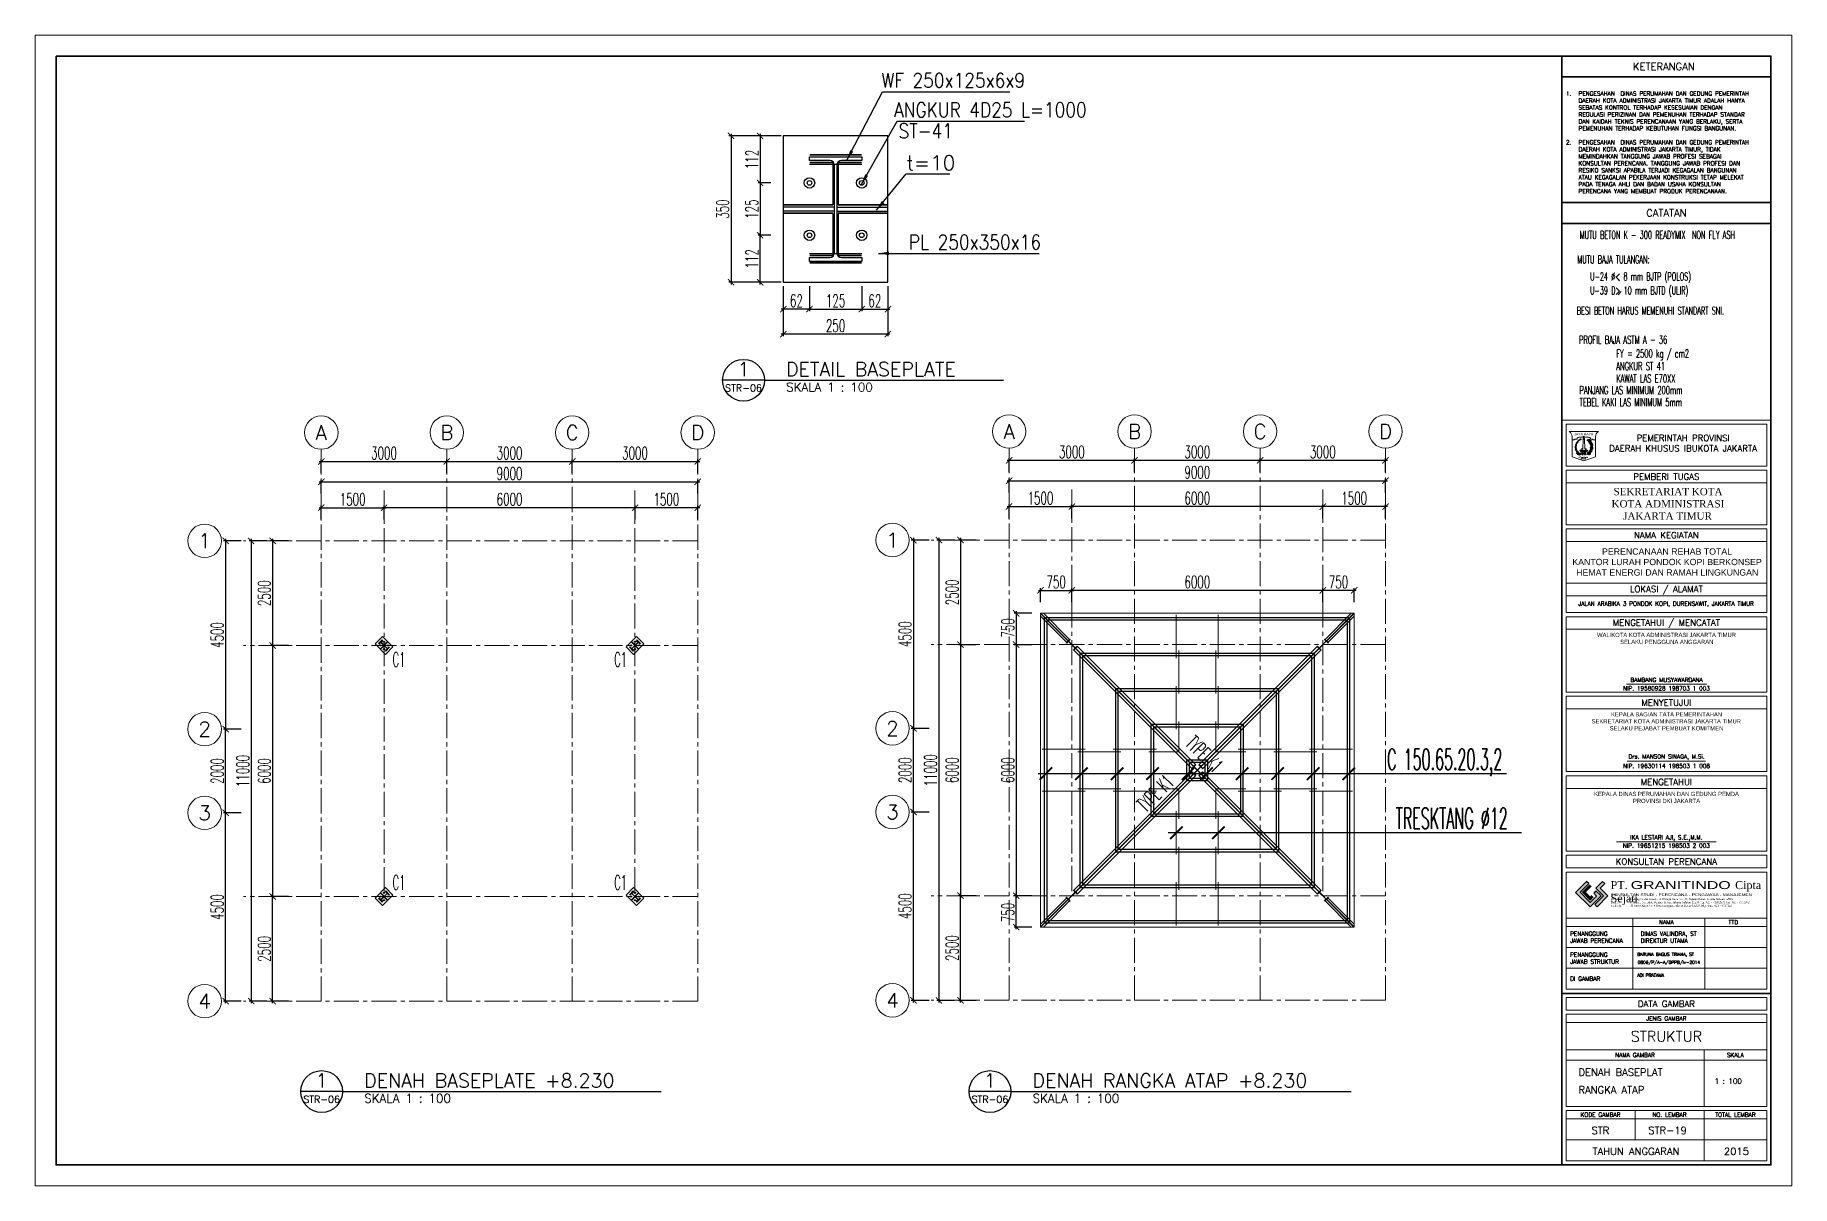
# Model space of a CAD drawing. Header units: inches. Extents: x 266054 to 836293, y -258454 to -102650.
# Drawn here: x 266054 to 308054, y -258434 to -230934 of the extents above; entities that cross this region are included whole.
import ezdxf
from ezdxf.enums import TextEntityAlignment as Align

# ---------------------------------------------------------------- set-up
doc = ezdxf.new("R2010")
doc.units = ezdxf.units.IN
doc.header["$LTSCALE"] = 800
doc.header["$MEASUREMENT"] = 0
doc.linetypes.add('CENTER2', pattern=[1.125, 0.75, -0.125, 0.125, -0.125])
for name, color, linetype, lineweight in [('ars', 11, 'Continuous', 0), ('arsir', 8, 'Continuous', 0), ('AS', 8, 'CENTER2', 5), ('GRS KOP', 1, 'Continuous', 35), ('hacht', 8, 'Continuous', 5), ('kop', 7, 'Continuous', 20), ('NOT', 7, 'Continuous', 15)]:
    doc.layers.add(name, color=color, linetype=linetype, lineweight=lineweight)
for name, color, linetype in [('BJ', 3, 'Continuous'), ('BS', 1, 'Continuous'), ('kolom', 5, 'Continuous'), ('LOGO', 7, 'Continuous'), ('PLAT', 1, 'Continuous'), ('sloop', 4, 'Continuous'), ('TEXT', 4, 'Continuous'), ('TXT', 7, 'Continuous'), ('WF', 3, 'Continuous')]:
    doc.layers.add(name, color=color, linetype=linetype)
doc.styles.add('BARU', font='arial.ttf')
doc.styles.add('DICK STYLE 100', font='romans.shx', dxfattribs={"width": 0.6, "height": 300})
doc.styles.add('ROMANS', font='romans.shx', dxfattribs={"width": 0.8, "height": 0.25})
doc.styles.add('S', font='SIMPLEX', dxfattribs={"width": 1.1})
doc.styles.get("Standard").update_dxf_attribs({"font": 'romans.shx'})
doc.dimstyles.new('10', dxfattribs={"dimtxt": 300, "dimasz": 150, "dimexe": 50, "dimexo": 50, "dimgap": 50, "dimtad": 1, "dimdec": 0, "dimlfac": 0.1, "dimrnd": 1, "dimtxsty": 'DICK STYLE 100', "dimblk": 'ARCHTICK', "dimcen": 100, "dimdle": 50, "dimclrd": 18, "dimclre": 18, "dimclrt": 7, "dimadec": 0, "dimazin": 2, "dimtfac": 1, "dimtdec": 0, "dimtix": 1, "dimtmove": 0, "dimatfit": 3, "dimfxl": 0, "dimarcsym": 0})
doc.dimstyles.new('100 A', dxfattribs={"dimtxt": 250, "dimasz": 150, "dimexe": 50, "dimexo": 50, "dimgap": 50, "dimtad": 1, "dimdec": 0, "dimrnd": 1, "dimtxsty": 'DICK STYLE 100', "dimblk": 'ARCHTICK', "dimcen": 100, "dimdle": 50, "dimclrd": 18, "dimclre": 18, "dimclrt": 7, "dimadec": 0, "dimazin": 2, "dimtfac": 1, "dimtdec": 0, "dimtix": 1, "dimtmove": 0, "dimatfit": 3, "dimfxl": 0, "dimarcsym": 0})
doc.dimstyles.get("Standard").update_dxf_attribs({"dimtxt": 0.18, "dimasz": 0.18, "dimexe": 0.18, "dimexo": 0.0625, "dimgap": 0.09, "dimtad": 0, "dimtih": 1, "dimtoh": 1, "dimdec": 4, "dimzin": 0, "dimdsep": 46, "dimtxsty": 'Standard', "dimcen": 0.09, "dimadec": 0, "dimazin": 0, "dimtfac": 1, "dimtdec": 4, "dimtofl": 0, "dimtmove": 0, "dimatfit": 3, "dimfxl": 0, "dimtolj": 1, "dimtzin": 0, "dimarcsym": 0})

msp = doc.modelspace()

# ---------------------------------------------------------------- texts
at = {"layer": 'TEXT', "style": 'ROMANS'}
for s, width, p in [('WF 250x125x6x9', 0.85, (286291.5, -232188.9)), ('ANGKUR 4D25 L=1000', 0.85, (286590.6, -232894.5)), ('ST-41', 0.85, (286698.7, -233397.4)), ('PL 250x350x16', 0.85, (286940.7, -236054.6)), ('C1', 0.5, (274601.3, -246029.5)), ('C1', 0.5, (279898.5, -246029.5)), ('C1', 0.5, (274601.3, -251360.3)), ('C1', 0.5, (279898.5, -251360.3))]:
    msp.add_text(s, height=350, dxfattribs=dict(at, width=width)).set_placement(p)
msp.add_text('t=10', height=350, dxfattribs=at).set_placement((286882.7, -234160.7))
at = {"layer": 'TEXT', "style": 'ROMANS', "width": 0.5}
for rotation, p in [(315.00273, (293661.7, -247770.9)), (44.99727, (292487.8, -249395.5))]:
    msp.add_text('TYPE K1', height=350, rotation=rotation, dxfattribs=at).set_placement(p, align=Align.MIDDLE_LEFT)
for s, p in [('C 150.65.20.3,2', (298378.1, -248241.5)), ('TRESKTANG %%C12', (298583, -249651.1))]:
    msp.add_text(s, height=500, dxfattribs=at).set_placement(p, align=Align.MIDDLE_LEFT)

# ---------------------------------------------------------------- blocks, each defined once
blk = doc.blocks.new('NAV')
blk.add_circle((0, -0.4), 0.4)
at = {"style": 'S', "width": 0.75, "flags": 4}
blk.add_attdef('AV', text='', height=0.3, dxfattribs=at).set_placement((0, -0.4), align=Align.MIDDLE)
blk = doc.blocks.new('_ArchTick')
at = {"layer": 'LOGO', "color": 0, "const_width": 0.15}
blk.add_lwpolyline([(-0.5, -0.5), (0.5, 0.5)], dxfattribs=at)
blk = doc.blocks.new('*D128')
at = {"layer": 'Defpoints', "color": 0, "ltscale": 5}
for p in [(289340, -241428), (292340, -241095), (292340, -241428)]:
    blk.add_point(p, dxfattribs=at)
at = {"layer": 'hacht', "color": 18, "lineweight": -2, "ltscale": 5}
for p, q in [((289340, -241378), (289340, -241045)), ((292340, -241378), (292340, -241045)), ((289290, -241095), (292390, -241095))]:
    blk.add_line(p, q, dxfattribs=at)
at = {"layer": 'hacht', "color": 18, "lineweight": -2, "ltscale": 5, "xscale": 150, "yscale": 150, "zscale": 150, "rotation": 180}
blk.add_blockref('_ArchTick', (289340, -241095), dxfattribs=at)
at = {"layer": 'hacht', "color": 18, "lineweight": -2, "ltscale": 5, "xscale": 150, "yscale": 150, "zscale": 150}
blk.add_blockref('_ArchTick', (292340, -241095), dxfattribs=at)
at = {"layer": 'hacht', "color": 7, "ltscale": 5, "insert": (290840, -240895), "char_height": 300, "attachment_point": 5, "style": 'DICK STYLE 100'}
blk.add_mtext('3000', dxfattribs=at)
blk = doc.blocks.new('*D129')
at = {"layer": 'Defpoints', "color": 0, "ltscale": 5}
for p in [(289340, -241915), (298340, -241582), (298340, -241915)]:
    blk.add_point(p, dxfattribs=at)
at = {"layer": 'hacht', "color": 18, "lineweight": -2, "ltscale": 5}
for p, q in [((289290, -241582), (298390, -241582)), ((289340, -241865), (289340, -241532)), ((298340, -241865), (298340, -241532))]:
    blk.add_line(p, q, dxfattribs=at)
at = {"layer": 'hacht', "color": 18, "lineweight": -2, "ltscale": 5, "xscale": 150, "yscale": 150, "zscale": 150, "rotation": 180}
blk.add_blockref('_ArchTick', (289340, -241582), dxfattribs=at)
at = {"layer": 'hacht', "color": 18, "lineweight": -2, "ltscale": 5, "xscale": 150, "yscale": 150, "zscale": 150}
blk.add_blockref('_ArchTick', (298340, -241582), dxfattribs=at)
at = {"layer": 'hacht', "color": 7, "ltscale": 5, "insert": (293840, -241382), "char_height": 300, "attachment_point": 5, "style": 'DICK STYLE 100'}
blk.add_mtext('9000', dxfattribs=at)
blk = doc.blocks.new('*D130')
at = {"layer": 'Defpoints', "color": 0, "ltscale": 5}
for p in [(292340, -241428), (295340, -241095), (295340, -241428)]:
    blk.add_point(p, dxfattribs=at)
at = {"layer": 'hacht', "color": 18, "lineweight": -2, "ltscale": 5}
for p, q in [((292340, -241378), (292340, -241045)), ((295340, -241378), (295340, -241045)), ((292290, -241095), (295390, -241095))]:
    blk.add_line(p, q, dxfattribs=at)
at = {"layer": 'hacht', "color": 18, "lineweight": -2, "ltscale": 5, "xscale": 150, "yscale": 150, "zscale": 150, "rotation": 180}
blk.add_blockref('_ArchTick', (292340, -241095), dxfattribs=at)
at = {"layer": 'hacht', "color": 18, "lineweight": -2, "ltscale": 5, "xscale": 150, "yscale": 150, "zscale": 150}
blk.add_blockref('_ArchTick', (295340, -241095), dxfattribs=at)
at = {"layer": 'hacht', "color": 7, "ltscale": 5, "insert": (293840, -240895), "char_height": 300, "attachment_point": 5, "style": 'DICK STYLE 100'}
blk.add_mtext('3000', dxfattribs=at)
blk = doc.blocks.new('*D131')
at = {"layer": 'Defpoints', "color": 0, "ltscale": 5}
for p in [(295340, -241428), (298340, -241095), (298340, -241428)]:
    blk.add_point(p, dxfattribs=at)
at = {"layer": 'hacht', "color": 18, "lineweight": -2, "ltscale": 5}
for p, q in [((295340, -241378), (295340, -241045)), ((298340, -241378), (298340, -241045)), ((295290, -241095), (298390, -241095))]:
    blk.add_line(p, q, dxfattribs=at)
at = {"layer": 'hacht', "color": 18, "lineweight": -2, "ltscale": 5, "xscale": 150, "yscale": 150, "zscale": 150, "rotation": 180}
blk.add_blockref('_ArchTick', (295340, -241095), dxfattribs=at)
at = {"layer": 'hacht', "color": 18, "lineweight": -2, "ltscale": 5, "xscale": 150, "yscale": 150, "zscale": 150}
blk.add_blockref('_ArchTick', (298340, -241095), dxfattribs=at)
at = {"layer": 'hacht', "color": 7, "ltscale": 5, "insert": (296840, -240895), "char_height": 300, "attachment_point": 5, "style": 'DICK STYLE 100'}
blk.add_mtext('3000', dxfattribs=at)
blk = doc.blocks.new('*D132')
at = {"layer": 'Defpoints', "color": 0, "ltscale": 5}
for p in [(287052, -249501), (287477, -249501), (287477, -254001)]:
    blk.add_point(p, dxfattribs=at)
at = {"layer": 'hacht', "color": 18, "lineweight": -2, "ltscale": 5}
for p, q in [((287052, -254051), (287052, -249451)), ((287427, -249501), (287002, -249501)), ((287427, -254001), (287002, -254001))]:
    blk.add_line(p, q, dxfattribs=at)
at = {"layer": 'hacht', "color": 18, "lineweight": -2, "ltscale": 5, "xscale": 150, "yscale": 150, "zscale": 150}
for p, rotation in [((287052, -249501), 90), ((287052, -254001), 270)]:
    blk.add_blockref('_ArchTick', p, dxfattribs=dict(at, rotation=rotation))
at = {"layer": 'hacht', "color": 7, "ltscale": 5, "insert": (286852, -251751), "char_height": 300, "attachment_point": 5, "rotation": 90, "style": 'DICK STYLE 100'}
blk.add_mtext('4500', dxfattribs=at)
blk = doc.blocks.new('*D133')
at = {"layer": 'Defpoints', "color": 0, "ltscale": 5}
for p in [(287052, -247501), (287477, -247501), (287477, -249501)]:
    blk.add_point(p, dxfattribs=at)
at = {"layer": 'hacht', "color": 18, "lineweight": -2, "ltscale": 5}
for p, q in [((287427, -247501), (287002, -247501)), ((287052, -249551), (287052, -247451)), ((287427, -249501), (287002, -249501))]:
    blk.add_line(p, q, dxfattribs=at)
at = {"layer": 'hacht', "color": 18, "lineweight": -2, "ltscale": 5, "xscale": 150, "yscale": 150, "zscale": 150}
for p, rotation in [((287052, -247501), 90), ((287052, -249501), 270)]:
    blk.add_blockref('_ArchTick', p, dxfattribs=dict(at, rotation=rotation))
at = {"layer": 'hacht', "color": 7, "ltscale": 5, "insert": (286852, -248501), "char_height": 300, "attachment_point": 5, "rotation": 90, "style": 'DICK STYLE 100'}
blk.add_mtext('2000', dxfattribs=at)
blk = doc.blocks.new('*D134')
at = {"layer": 'Defpoints', "color": 0, "ltscale": 5}
for p in [(287477, -243001), (287052, -247501), (287477, -247501)]:
    blk.add_point(p, dxfattribs=at)
at = {"layer": 'hacht', "color": 18, "lineweight": -2, "ltscale": 5}
for p, q in [((287427, -243001), (287002, -243001)), ((287052, -242951), (287052, -247551)), ((287427, -247501), (287002, -247501))]:
    blk.add_line(p, q, dxfattribs=at)
at = {"layer": 'hacht', "color": 18, "lineweight": -2, "ltscale": 5, "xscale": 150, "yscale": 150, "zscale": 150}
for p, rotation in [((287052, -243001), 90), ((287052, -247501), 270)]:
    blk.add_blockref('_ArchTick', p, dxfattribs=dict(at, rotation=rotation))
at = {"layer": 'hacht', "color": 7, "ltscale": 5, "insert": (286852, -245251), "char_height": 300, "attachment_point": 5, "rotation": 90, "style": 'DICK STYLE 100'}
blk.add_mtext('4500', dxfattribs=at)
blk = doc.blocks.new('*D135')
at = {"layer": 'Defpoints', "color": 0, "ltscale": 5}
for p in [(288088, -243001), (287663, -254001), (288088, -254001)]:
    blk.add_point(p, dxfattribs=at)
at = {"layer": 'hacht', "color": 18, "lineweight": -2, "ltscale": 5}
for p, q in [((288038, -243001), (287613, -243001)), ((287663, -242951), (287663, -254051)), ((288038, -254001), (287613, -254001))]:
    blk.add_line(p, q, dxfattribs=at)
at = {"layer": 'hacht', "color": 18, "lineweight": -2, "ltscale": 5, "xscale": 150, "yscale": 150, "zscale": 150}
for p, rotation in [((287663, -243001), 90), ((287663, -254001), 270)]:
    blk.add_blockref('_ArchTick', p, dxfattribs=dict(at, rotation=rotation))
at = {"layer": 'hacht', "color": 7, "ltscale": 5, "insert": (287463, -248501), "char_height": 300, "attachment_point": 5, "rotation": 90, "style": 'DICK STYLE 100'}
blk.add_mtext('11000', dxfattribs=at)
blk = doc.blocks.new('*D136')
at = {"layer": 'Defpoints', "color": 0, "ltscale": 5}
for p in [(288177, -251501), (288602, -251501), (288602, -254001)]:
    blk.add_point(p, dxfattribs=at)
at = {"layer": 'hacht', "color": 18, "lineweight": -2, "ltscale": 5}
for p, q in [((288552, -251501), (288127, -251501)), ((288177, -254051), (288177, -251451)), ((288552, -254001), (288127, -254001))]:
    blk.add_line(p, q, dxfattribs=at)
at = {"layer": 'hacht', "color": 18, "lineweight": -2, "ltscale": 5, "xscale": 150, "yscale": 150, "zscale": 150}
for p, rotation in [((288177, -251501), 90), ((288177, -254001), 270)]:
    blk.add_blockref('_ArchTick', p, dxfattribs=dict(at, rotation=rotation))
at = {"layer": 'hacht', "color": 7, "ltscale": 5, "insert": (287977, -252751), "char_height": 300, "attachment_point": 5, "rotation": 90, "style": 'DICK STYLE 100'}
blk.add_mtext('2500', dxfattribs=at)
blk = doc.blocks.new('*D137')
at = {"layer": 'Defpoints', "color": 0, "ltscale": 5}
for p in [(288602, -245501), (288177, -251501), (288602, -251501)]:
    blk.add_point(p, dxfattribs=at)
at = {"layer": 'hacht', "color": 18, "lineweight": -2, "ltscale": 5}
for p, q in [((288552, -245501), (288127, -245501)), ((288177, -245451), (288177, -251551)), ((288552, -251501), (288127, -251501))]:
    blk.add_line(p, q, dxfattribs=at)
at = {"layer": 'hacht', "color": 18, "lineweight": -2, "ltscale": 5, "xscale": 150, "yscale": 150, "zscale": 150}
for p, rotation in [((288177, -245501), 90), ((288177, -251501), 270)]:
    blk.add_blockref('_ArchTick', p, dxfattribs=dict(at, rotation=rotation))
at = {"layer": 'hacht', "color": 7, "ltscale": 5, "insert": (287977, -248501), "char_height": 300, "attachment_point": 5, "rotation": 90, "style": 'DICK STYLE 100'}
blk.add_mtext('6000', dxfattribs=at)
blk = doc.blocks.new('*D138')
at = {"layer": 'Defpoints', "color": 0, "ltscale": 5}
for p in [(288602, -243001), (288177, -245501), (288602, -245501)]:
    blk.add_point(p, dxfattribs=at)
at = {"layer": 'hacht', "color": 18, "lineweight": -2, "ltscale": 5}
for p, q in [((288552, -243001), (288127, -243001)), ((288177, -242951), (288177, -245551)), ((288552, -245501), (288127, -245501))]:
    blk.add_line(p, q, dxfattribs=at)
at = {"layer": 'hacht', "color": 18, "lineweight": -2, "ltscale": 5, "xscale": 150, "yscale": 150, "zscale": 150}
for p, rotation in [((288177, -243001), 90), ((288177, -245501), 270)]:
    blk.add_blockref('_ArchTick', p, dxfattribs=dict(at, rotation=rotation))
at = {"layer": 'hacht', "color": 7, "ltscale": 5, "insert": (287977, -244251), "char_height": 300, "attachment_point": 5, "rotation": 90, "style": 'DICK STYLE 100'}
blk.add_mtext('2500', dxfattribs=at)
blk = doc.blocks.new('*D139')
at = {"layer": 'Defpoints', "color": 0, "ltscale": 5}
for p in [(290840, -242200), (289340, -242533), (290840, -242533)]:
    blk.add_point(p, dxfattribs=at)
at = {"layer": 'hacht', "color": 18, "lineweight": -2, "ltscale": 5}
for p, q in [((289290, -242200), (290890, -242200)), ((289340, -242483), (289340, -242150)), ((290840, -242483), (290840, -242150))]:
    blk.add_line(p, q, dxfattribs=at)
at = {"layer": 'hacht', "color": 18, "lineweight": -2, "ltscale": 5, "xscale": 150, "yscale": 150, "zscale": 150, "rotation": 180}
blk.add_blockref('_ArchTick', (289340, -242200), dxfattribs=at)
at = {"layer": 'hacht', "color": 18, "lineweight": -2, "ltscale": 5, "xscale": 150, "yscale": 150, "zscale": 150}
blk.add_blockref('_ArchTick', (290840, -242200), dxfattribs=at)
at = {"layer": 'hacht', "color": 7, "ltscale": 5, "insert": (290090, -242000), "char_height": 300, "attachment_point": 5, "style": 'DICK STYLE 100'}
blk.add_mtext('1500', dxfattribs=at)
blk = doc.blocks.new('*D140')
at = {"layer": 'Defpoints', "color": 0, "ltscale": 5}
for p in [(296840, -242200), (296840, -242533), (298340, -242533)]:
    blk.add_point(p, dxfattribs=at)
at = {"layer": 'hacht', "color": 18, "lineweight": -2, "ltscale": 5}
for p, q in [((298390, -242200), (296790, -242200)), ((296840, -242483), (296840, -242150)), ((298340, -242483), (298340, -242150))]:
    blk.add_line(p, q, dxfattribs=at)
at = {"layer": 'hacht', "color": 18, "lineweight": -2, "ltscale": 5, "xscale": 150, "yscale": 150, "zscale": 150, "rotation": 180}
blk.add_blockref('_ArchTick', (296840, -242200), dxfattribs=at)
at = {"layer": 'hacht', "color": 18, "lineweight": -2, "ltscale": 5, "xscale": 150, "yscale": 150, "zscale": 150}
blk.add_blockref('_ArchTick', (298340, -242200), dxfattribs=at)
at = {"layer": 'hacht', "color": 7, "ltscale": 5, "insert": (297590, -242000), "char_height": 300, "attachment_point": 5, "style": 'DICK STYLE 100'}
blk.add_mtext('1500', dxfattribs=at)
blk = doc.blocks.new('*D141')
at = {"layer": 'Defpoints', "color": 0, "ltscale": 5}
for p in [(290840, -242200), (290840, -242533), (296840, -242533)]:
    blk.add_point(p, dxfattribs=at)
at = {"layer": 'hacht', "color": 18, "lineweight": -2, "ltscale": 5}
for p, q in [((296890, -242200), (290790, -242200)), ((290840, -242483), (290840, -242150)), ((296840, -242483), (296840, -242150))]:
    blk.add_line(p, q, dxfattribs=at)
at = {"layer": 'hacht', "color": 18, "lineweight": -2, "ltscale": 5, "xscale": 150, "yscale": 150, "zscale": 150, "rotation": 180}
blk.add_blockref('_ArchTick', (290840, -242200), dxfattribs=at)
at = {"layer": 'hacht', "color": 18, "lineweight": -2, "ltscale": 5, "xscale": 150, "yscale": 150, "zscale": 150}
blk.add_blockref('_ArchTick', (296840, -242200), dxfattribs=at)
at = {"layer": 'hacht', "color": 7, "ltscale": 5, "insert": (293840, -242000), "char_height": 300, "attachment_point": 5, "style": 'DICK STYLE 100'}
blk.add_mtext('6000', dxfattribs=at)
blk = doc.blocks.new('*D142')
at = {"layer": 'Defpoints', "color": 0, "ltscale": 5}
for p in [(296840, -244203), (296840, -244536), (297590, -244536)]:
    blk.add_point(p, dxfattribs=at)
at = {"layer": 'hacht', "color": 18, "lineweight": -2, "ltscale": 5}
for p, q in [((297640, -244203), (296790, -244203)), ((296840, -244486), (296840, -244153)), ((297590, -244486), (297590, -244153))]:
    blk.add_line(p, q, dxfattribs=at)
at = {"layer": 'hacht', "color": 18, "lineweight": -2, "ltscale": 5, "xscale": 150, "yscale": 150, "zscale": 150, "rotation": 180}
blk.add_blockref('_ArchTick', (296840, -244203), dxfattribs=at)
at = {"layer": 'hacht', "color": 18, "lineweight": -2, "ltscale": 5, "xscale": 150, "yscale": 150, "zscale": 150}
blk.add_blockref('_ArchTick', (297590, -244203), dxfattribs=at)
at = {"layer": 'hacht', "color": 7, "ltscale": 5, "insert": (297215, -244003), "char_height": 300, "attachment_point": 5, "style": 'DICK STYLE 100'}
blk.add_mtext('750', dxfattribs=at)
blk = doc.blocks.new('*D143')
at = {"layer": 'Defpoints', "color": 0, "ltscale": 5}
for p in [(290840, -244203), (290840, -244536), (296840, -244536)]:
    blk.add_point(p, dxfattribs=at)
at = {"layer": 'hacht', "color": 18, "lineweight": -2, "ltscale": 5}
for p, q in [((296890, -244203), (290790, -244203)), ((290840, -244486), (290840, -244153)), ((296840, -244486), (296840, -244153))]:
    blk.add_line(p, q, dxfattribs=at)
at = {"layer": 'hacht', "color": 18, "lineweight": -2, "ltscale": 5, "xscale": 150, "yscale": 150, "zscale": 150, "rotation": 180}
blk.add_blockref('_ArchTick', (290840, -244203), dxfattribs=at)
at = {"layer": 'hacht', "color": 18, "lineweight": -2, "ltscale": 5, "xscale": 150, "yscale": 150, "zscale": 150}
blk.add_blockref('_ArchTick', (296840, -244203), dxfattribs=at)
at = {"layer": 'hacht', "color": 7, "ltscale": 5, "insert": (293840, -244003), "char_height": 300, "attachment_point": 5, "style": 'DICK STYLE 100'}
blk.add_mtext('6000', dxfattribs=at)
blk = doc.blocks.new('*D144')
at = {"layer": 'Defpoints', "color": 0, "ltscale": 5}
for p in [(290840, -244203), (290090, -244536), (290840, -244536)]:
    blk.add_point(p, dxfattribs=at)
at = {"layer": 'hacht', "color": 18, "lineweight": -2, "ltscale": 5}
for p, q in [((290040, -244203), (290890, -244203)), ((290090, -244486), (290090, -244153)), ((290840, -244486), (290840, -244153))]:
    blk.add_line(p, q, dxfattribs=at)
at = {"layer": 'hacht', "color": 18, "lineweight": -2, "ltscale": 5, "xscale": 150, "yscale": 150, "zscale": 150, "rotation": 180}
blk.add_blockref('_ArchTick', (290090, -244203), dxfattribs=at)
at = {"layer": 'hacht', "color": 18, "lineweight": -2, "ltscale": 5, "xscale": 150, "yscale": 150, "zscale": 150}
blk.add_blockref('_ArchTick', (290840, -244203), dxfattribs=at)
at = {"layer": 'hacht', "color": 7, "ltscale": 5, "insert": (290465, -244003), "char_height": 300, "attachment_point": 5, "style": 'DICK STYLE 100'}
blk.add_mtext('750', dxfattribs=at)
blk = doc.blocks.new('*D145')
at = {"layer": 'Defpoints', "color": 0, "ltscale": 5}
for p in [(289511, -251501), (289936, -251501), (289936, -252251)]:
    blk.add_point(p, dxfattribs=at)
at = {"layer": 'hacht', "color": 18, "lineweight": -2, "ltscale": 5}
for p, q in [((289886, -251501), (289461, -251501)), ((289511, -252301), (289511, -251451)), ((289886, -252251), (289461, -252251))]:
    blk.add_line(p, q, dxfattribs=at)
at = {"layer": 'hacht', "color": 18, "lineweight": -2, "ltscale": 5, "xscale": 150, "yscale": 150, "zscale": 150}
for p, rotation in [((289511, -251501), 90), ((289511, -252251), 270)]:
    blk.add_blockref('_ArchTick', p, dxfattribs=dict(at, rotation=rotation))
at = {"layer": 'hacht', "color": 7, "ltscale": 5, "insert": (289311, -251901), "char_height": 300, "attachment_point": 5, "rotation": 90, "style": 'DICK STYLE 100'}
blk.add_mtext('750', dxfattribs=at)
blk = doc.blocks.new('*D146')
at = {"layer": 'Defpoints', "color": 0, "ltscale": 5}
for p in [(289936, -245501), (289511, -251501), (289936, -251501)]:
    blk.add_point(p, dxfattribs=at)
at = {"layer": 'hacht', "color": 18, "lineweight": -2, "ltscale": 5}
for p, q in [((289886, -245501), (289461, -245501)), ((289511, -245451), (289511, -251551)), ((289886, -251501), (289461, -251501))]:
    blk.add_line(p, q, dxfattribs=at)
at = {"layer": 'hacht', "color": 18, "lineweight": -2, "ltscale": 5, "xscale": 150, "yscale": 150, "zscale": 150}
for p, rotation in [((289511, -245501), 90), ((289511, -251501), 270)]:
    blk.add_blockref('_ArchTick', p, dxfattribs=dict(at, rotation=rotation))
at = {"layer": 'hacht', "color": 7, "ltscale": 5, "insert": (289311, -248501), "char_height": 300, "attachment_point": 5, "rotation": 90, "style": 'DICK STYLE 100'}
blk.add_mtext('6000', dxfattribs=at)
blk = doc.blocks.new('*D147')
at = {"layer": 'Defpoints', "color": 0, "ltscale": 5}
for p in [(289936, -244751), (289511, -245501), (289936, -245501)]:
    blk.add_point(p, dxfattribs=at)
at = {"layer": 'hacht', "color": 18, "lineweight": -2, "ltscale": 5}
for p, q in [((289886, -244751), (289461, -244751)), ((289511, -244701), (289511, -245551)), ((289886, -245501), (289461, -245501))]:
    blk.add_line(p, q, dxfattribs=at)
at = {"layer": 'hacht', "color": 18, "lineweight": -2, "ltscale": 5, "xscale": 150, "yscale": 150, "zscale": 150}
for p, rotation in [((289511, -244751), 90), ((289511, -245501), 270)]:
    blk.add_blockref('_ArchTick', p, dxfattribs=dict(at, rotation=rotation))
at = {"layer": 'hacht', "color": 7, "ltscale": 5, "insert": (289311, -245101), "char_height": 300, "attachment_point": 5, "rotation": 90, "style": 'DICK STYLE 100'}
blk.add_mtext('750', dxfattribs=at)
blk = doc.blocks.new('logo granitindo baru')
at = {"layer": 'LOGO'}
for points in [[(1.03, 1.463), (0.916, 1.574), (0.366, 1.024), (1.1, 0.289), (1.652, 0.843), (1.392, 1.098), (1.281, 0.987), (1.423, 0.84), (1.102, 0.519), (0.594, 1.025)], [(1.721, 1.576), (1.381, 1.236), (1.771, 0.842), (1.341, 0.407), (1.454, 0.294), (2.001, 0.844), (1.609, 1.237), (1.835, 1.464)]]:
    blk.add_hatch(color=8, dxfattribs=at).paths.add_polyline_path(points)
at = {"layer": 'Defpoints'}
blk.add_point((9.7, 0), dxfattribs=at)
at = {"layer": 'LOGO'}
blk.add_lwpolyline([(1.03, 1.463), (0.916, 1.574), (0.366, 1.024), (1.1, 0.289), (1.652, 0.843), (1.392, 1.098), (1.281, 0.987), (1.423, 0.84), (1.102, 0.519), (0.594, 1.025), (1.03, 1.463), (0.916, 1.574)], dxfattribs=at)
at = {"layer": 'LOGO', "lineweight": 13}
for points in [[(1.089, 1.403), (0.713, 1.026), (1.101, 0.638), (1.258, 0.794)], [(1.112, 1.38), (0.759, 1.026), (1.101, 0.683), (1.235, 0.817)], [(1.134, 1.357), (0.803, 1.026), (1.101, 0.728), (1.213, 0.839)], [(1.157, 1.334), (0.85, 1.026), (1.101, 0.775), (1.189, 0.863)]]:
    blk.add_lwpolyline(points, dxfattribs=at)
at = {"layer": 'LOGO', "lineweight": 0}
blk.add_lwpolyline([(1.721, 1.576), (1.381, 1.236), (1.771, 0.842), (1.341, 0.407), (1.454, 0.294), (2.001, 0.844), (1.609, 1.237), (1.835, 1.464), (1.721, 1.576)], dxfattribs=at)
at = {"layer": 'LOGO', "insert": (2.134, 0.975), "char_height": 0.1, "attachment_point": 1}
blk.add_mtext_dynamic_manual_height_columns('{\\f@Arial Unicode MS|b0|i0|c0|p34;\\H1.4x;\\W1.2;KONSULTAN STUDI - PERENCANA - PENGAWAS - MANAJEMEN\\fTimes New Roman|b0|i0|c0|p18;\\P\\pt0.9;\\H0.71429x;\\W1;Domisili ^I: Gedung Graha Arsa Lt. 4 Jl.Siaga Raya No. 31, Pejaten Barat, Jakarta Selatan 12510\\PStudio I ^I: Jl. Batu I No. 36A, Pejaten Timur, Jakarta Selatan 12510 Tlp. 021 - 71082879 Fax. 021 - 7972072\\PStudio II          : Jl. Sawo Raya No. 4 Rawamangun, Jakarta Timur 13220 Telp / Fax. 021 - 4717152}', width=9.56937, gutter_width=0, heights=[1.67], dxfattribs=at)
at = {"layer": 'LOGO', "insert": (2.134, 1.589), "char_height": 0.4, "width": 7.66452, "attachment_point": 1}
blk.add_mtext('{\\fTimes New Roman|b0|i0|c0|p18;PT. \\fCityBlueprint|b0|i0|c2|p2;\\W1.5;GRANITINDO \\fTimes New Roman|b0|i0|c0|p18;\\W1;Cipta Sejati}', dxfattribs=at)
blk = doc.blocks.new('kop')
at = {"layer": 'ars'}
for p, q in [((74.316, 35.599), (74.29, 35.614)), ((74.328, 35.595), (74.333, 35.581)), ((74.373, 35.526), (74.347, 35.541)), ((74.373, 35.526), (74.375, 35.555)), ((74.395, 35.468), (74.406, 35.457)), ((74.408, 35.467), (74.408, 35.452)), ((74.429, 35.366), (74.409, 35.388)), ((74.425, 35.289), (74.43, 35.273)), ((74.429, 35.366), (74.437, 35.394)), ((74.436, 35.304), (74.431, 35.29)), ((74.267, 34.989), (74.296, 34.992)), ((74.332, 35.048), (74.331, 35.078)), ((74.347, 35.066), (74.372, 35.081)), ((74.416, 35.202), (74.401, 35.228)), ((74.416, 35.202), (74.434, 35.225))]:
    blk.add_line(p, q, dxfattribs=at)
for centre, radius, start, end in [((73.61, 35.253), 0.061, 2.2926, 66.75394), ((73.696, 35.312), 0.061, 182.2926, 246.75394), ((73.7, 35.362), 0.061, 172.39949, 236.86083), ((73.607, 35.319), 0.061, 352.39949, 56.86083), ((73.711, 35.414), 0.061, 164.61904, 229.08037), ((73.612, 35.384), 0.061, 344.61904, 49.08037), ((74.072, 35.315), 0.405, 114.0856, 237.63251), ((73.728, 35.316), 0.061, 120.67989, 185.14122), ((73.636, 35.364), 0.061, 300.67989, 5.14122), ((73.717, 35.456), 0.0488, 158.86486, 223.3262), ((73.73, 35.271), 0.061, 130.573, 195.03434), ((73.647, 35.424), 0.061, 292.89943, 357.36077), ((73.732, 35.365), 0.061, 112.89943, 177.36077), ((73.632, 35.302), 0.061, 310.573, 15.03434), ((73.636, 35.44), 0.0488, 338.86486, 43.3262), ((73.667, 35.469), 0.0488, 287.14526, 351.60659), ((73.73, 35.415), 0.0488, 107.14526, 171.60659), ((73.736, 35.493), 0.0488, 150.29963, 214.76097), ((73.654, 35.489), 0.0488, 330.29963, 34.76097), ((73.743, 35.451), 0.0488, 98.58003, 163.04136), ((73.689, 35.513), 0.0488, 278.58003, 343.04136), ((73.756, 35.528), 0.0488, 145.79893, 210.26027), ((73.673, 35.531), 0.0488, 325.79893, 30.26027), ((73.71, 35.552), 0.0488, 274.07933, 338.54067), ((73.759, 35.485), 0.0488, 94.07933, 158.54067), ((73.78, 35.56), 0.0488, 139.36791, 203.82924), ((73.698, 35.572), 0.0488, 319.36791, 23.82924), ((73.778, 35.517), 0.0488, 87.6483, 152.10964), ((73.737, 35.589), 0.0488, 267.6483, 332.10964), ((73.807, 35.589), 0.0488, 133.84164, 198.30297), ((73.727, 35.609), 0.0488, 313.84164, 18.30297), ((73.801, 35.547), 0.0488, 82.12203, 146.58337), ((73.767, 35.622), 0.0488, 262.12203, 326.58337), ((73.831, 35.612), 0.0439, 126.62395, 191.08528), ((73.761, 35.639), 0.0439, 306.62395, 11.08528), ((73.821, 35.575), 0.0439, 74.90434, 139.36568), ((73.799, 35.646), 0.0439, 254.90434, 319.36568), ((73.848, 35.632), 0.0352, 123.96096, 188.42229), ((73.794, 35.656), 0.0352, 303.96096, 8.42229), ((73.839, 35.603), 0.0352, 72.24135, 136.70269), ((73.824, 35.66), 0.0352, 252.24135, 316.70269), ((73.821, 35.676), 0.0352, 297.74061, 2.20194), ((73.873, 35.647), 0.0352, 117.74061, 182.20194), ((73.86, 35.619), 0.0352, 66.021, 130.48234), ((73.852, 35.677), 0.0352, 246.021, 310.48234), ((73.892, 35.661), 0.0281, 113.40069, 177.86202), ((73.852, 35.688), 0.0281, 293.40069, 357.86202), ((73.88, 35.64), 0.0281, 61.68108, 126.14242), ((73.877, 35.687), 0.0281, 241.68108, 306.14242), ((73.876, 35.701), 0.0281, 293.40069, 357.86202), ((73.915, 35.674), 0.0281, 113.40069, 177.86202), ((73.904, 35.653), 0.0281, 61.68108, 126.14242), ((73.901, 35.7), 0.0281, 241.68108, 306.14242), ((73.911, 35.713), 0.0281, 260.93685, 325.39819), ((73.93, 35.669), 0.0281, 80.93685, 145.39819), ((74.027, 35.315), 0.405, 302.36749, 44.48513), ((74.279, 35.674), 0.0613, 235.51536, 280.6207), ((74.24, 35.613), 0.0507, 1.42482, 71.62404), ((74.336, 35.601), 0.0613, 235.51536, 280.6207), ((74.383, 35.652), 0.0795, 151.18188, 225.99565), ((74.296, 35.54), 0.0507, 1.42482, 71.62404), ((74.32, 35.44), 0.0795, 20.9123, 95.72607), ((74.387, 35.547), 0.0795, 200.9123, 275.72607), ((74.259, 35.633), 0.0795, 331.18188, 45.99565), ((74.406, 35.596), 0.0507, 162.59462, 232.79384), ((74.417, 35.449), 0.0613, 217.22881, 262.33415), ((74.333, 35.6), 0.0613, 313.59796, 358.7033), ((74.458, 35.361), 0.0795, 171.16409, 245.97786), ((74.347, 35.301), 0.0795, 351.16409, 65.97786), ((74.361, 35.403), 0.0507, 343.13827, 53.33749), ((74.357, 35.252), 0.0507, 331.52956, 41.72878), ((74.479, 35.504), 0.0795, 133.19986, 208.01363), ((74.354, 35.525), 0.0795, 313.19986, 28.01363), ((74.476, 35.427), 0.0507, 150.06789, 220.26711), ((74.483, 35.241), 0.0507, 128.27812, 198.47734), ((74.405, 35.377), 0.0795, 293.30268, 8.11645), ((74.515, 35.315), 0.0795, 113.30268, 188.11645), ((74.406, 35.447), 0.0613, 301.07123, 346.17657), ((73.623, 35.191), 0.061, 12.66278, 77.12411), ((73.696, 35.264), 0.061, 192.66278, 257.12411), ((73.702, 35.225), 0.061, 200.21515, 264.67648), ((73.639, 35.143), 0.061, 20.21515, 84.67648), ((73.715, 35.183), 0.061, 206.16011, 270.62144), ((73.661, 35.095), 0.061, 26.16011, 90.62144), ((73.738, 35.23), 0.061, 140.94317, 205.40451), ((73.736, 35.145), 0.061, 208.50798, 272.96932), ((73.685, 35.055), 0.061, 28.50798, 92.96932), ((73.635, 35.243), 0.061, 320.94317, 25.40451), ((73.751, 35.19), 0.061, 140.94317, 205.40451), ((73.649, 35.203), 0.061, 320.94317, 25.40451), ((73.716, 35.015), 0.061, 40.03108, 104.49242), ((73.747, 35.113), 0.061, 220.03108, 284.49242), ((73.768, 35.153), 0.061, 146.90284, 211.36418), ((73.665, 35.155), 0.061, 326.90284, 31.36418), ((73.75, 34.978), 0.061, 49.20062, 113.66196), ((73.766, 35.08), 0.061, 229.20062, 293.66196), ((73.791, 35.115), 0.061, 146.69526, 211.1566), ((73.688, 35.117), 0.061, 326.69526, 31.1566), ((73.816, 35.084), 0.061, 144.86352, 209.32486), ((73.713, 35.089), 0.061, 324.86352, 29.32486), ((73.785, 34.949), 0.061, 44.42228, 108.88361), ((73.809, 35.049), 0.061, 224.42228, 288.88361), ((73.844, 35.054), 0.061, 144.49027, 208.9516), ((73.741, 35.059), 0.061, 324.49027, 28.9516), ((73.875, 35.031), 0.061, 156.18026, 220.64159), ((73.773, 35.016), 0.061, 336.18026, 40.64159), ((74.361, 35.052), 0.0795, 137.1076, 211.92137), ((74.235, 35.064), 0.0795, 317.1076, 31.92137), ((74.342, 34.969), 0.0507, 83.44322, 153.64244), ((74.332, 35.042), 0.0613, 234.44656, 279.55191), ((74.364, 34.993), 0.0612, 69.89618, 144.70994), ((74.335, 35.085), 0.0612, 249.89618, 324.70994), ((74.377, 35.119), 0.0613, 176.98724, 222.09259), ((74.304, 35.12), 0.0507, 302.89671, 13.09593), ((74.439, 35.186), 0.0795, 153.08913, 227.9029), ((74.422, 35.286), 0.0613, 205.62009, 250.72544), ((74.314, 35.163), 0.0795, 333.08913, 47.9029), ((74.423, 35.078), 0.0507, 106.58179, 176.78101), ((74.386, 35.141), 0.0613, 257.58513, 302.69047), ((74.396, 35.228), 0.0795, 271.02002, 345.83379), ((74.475, 35.129), 0.0795, 91.02002, 165.83379), ((74.425, 35.285), 0.0613, 279.28146, 324.3868)]:
    blk.add_arc(centre, radius, start, end, dxfattribs=at)
at = {"layer": 'ars', "color": 11}
for centre, radius, start, end in [((74.285, 34.995), 0.0613, 158.86957, 203.97492), ((74.216, 35.02), 0.0507, 284.77904, 354.97826), ((74.235, 34.986), 0.016, 270, 302.36749)]:
    blk.add_arc(centre, radius, start, end, dxfattribs=at)
at = {"layer": 'ars'}
for points, start_tangent, end_tangent in [([(74.256, 35.651), (74.261, 35.634), (74.244, 35.624), (74.224, 35.623), (74.22, 35.64), (74.234, 35.661), (74.239, 35.672), (74.256, 35.663), (74.256, 35.651)], (0.714442, -0.699695), (0.714442, -0.699695)), ([(74.313, 35.578), (74.318, 35.561), (74.301, 35.551), (74.281, 35.55), (74.277, 35.567), (74.29, 35.588), (74.296, 35.599), (74.312, 35.589), (74.313, 35.578)], (0.714442, -0.699695), (0.714442, -0.699695)), ([(74.388, 35.435), (74.388, 35.416), (74.369, 35.412), (74.349, 35.418), (74.351, 35.435), (74.37, 35.451), (74.378, 35.459), (74.391, 35.445), (74.388, 35.435)], (0.458819, -0.88853), (0.458819, -0.88853)), ([(74.39, 35.277), (74.386, 35.26), (74.366, 35.259), (74.348, 35.269), (74.353, 35.285), (74.375, 35.297), (74.385, 35.303), (74.395, 35.287), (74.39, 35.277)], (0.270637, -0.962681), (0.270637, -0.962681)), ([(74.365, 35.605), (74.376, 35.591), (74.394, 35.598), (74.407, 35.615), (74.395, 35.627), (74.37, 35.629), (74.358, 35.631), (74.356, 35.612), (74.365, 35.605)], (0.149901, -0.988701), (0.149901, -0.988701)), ([(74.438, 35.445), (74.446, 35.429), (74.465, 35.432), (74.481, 35.445), (74.473, 35.46), (74.449, 35.467), (74.438, 35.472), (74.431, 35.453), (74.438, 35.445)], (-0.068112, -0.997678), (-0.068112, -0.997678)), ([(74.454, 35.272), (74.455, 35.253), (74.474, 35.25), (74.494, 35.256), (74.492, 35.273), (74.472, 35.288), (74.463, 35.297), (74.451, 35.282), (74.454, 35.272)], (-0.433585, -0.901113), (-0.433585, -0.901113)), ([(74.257, 35.013), (74.242, 35.004), (74.228, 35.018), (74.222, 35.037), (74.238, 35.045), (74.261, 35.037), (74.273, 35.034), (74.268, 35.016), (74.257, 35.013)], (-0.515761, -0.856733), (-0.515761, -0.856733)), ([(74.345, 35.127), (74.333, 35.113), (74.316, 35.122), (74.305, 35.139), (74.317, 35.151), (74.342, 35.151), (74.354, 35.152), (74.355, 35.133), (74.345, 35.127)], (-0.223771, -0.974642), (-0.223771, -0.974642)), ([(74.343, 35.011), (74.331, 34.997), (74.342, 34.981), (74.36, 34.972), (74.371, 34.985), (74.367, 35.01), (74.367, 35.022), (74.348, 35.021), (74.343, 35.011)], (-0.942817, -0.33331), (-0.942817, -0.33331)), ([(74.408, 35.117), (74.403, 35.1), (74.419, 35.089), (74.439, 35.088), (74.443, 35.104), (74.431, 35.126), (74.426, 35.137), (74.409, 35.128), (74.408, 35.117)], (-0.735998, -0.676983), (-0.735998, -0.676983))]:
    blk.add_spline(points, degree=3, dxfattribs=dict(at, start_tangent=start_tangent, end_tangent=end_tangent))
for points in [[(74.24, 34.97), (74.265, 34.975), (74.316, 34.973), (74.354, 34.955)], [(74.24, 34.97), (74.263, 34.959), (74.313, 34.947), (74.354, 34.955)]]:
    blk.add_spline(points, degree=3, dxfattribs=at)
at = {"layer": 'GRS KOP'}
for p, q in [((73, 1), (73, 54)), ((83, 1), (83, 54)), ((73, 53), (83, 53)), ((73, 47), (83, 47)), ((73, 46), (83, 46)), ((73, 9.2), (83, 9.2))]:
    blk.add_line(p, q, dxfattribs=at)
blk.add_lwpolyline([(1, 54), (83, 54), (83, 1), (1, 1)], close=True, dxfattribs=at)
at = {"layer": 'kop', "color": 7}
for p, q in [((84, 55), (0, 55)), ((0, 55), (0, 0)), ((84, 55), (84, 0)), ((84, 55), (84, 0)), ((73.999, 35.69), (74.099, 35.69)), ((74.019, 35.67), (73.999, 35.23)), ((74.029, 35.698), (74.069, 35.698)), ((74.079, 35.67), (74.099, 35.23)), ((73.869, 35.17), (73.919, 35.17)), ((73.869, 35.17), (73.889, 35.09)), ((73.889, 35.09), (74.209, 35.09)), ((73.919, 35.23), (73.919, 35.228)), ((73.919, 35.23), (73.999, 35.23)), ((73.919, 35.228), (73.924, 35.228)), ((73.919, 35.17), (73.929, 35.13)), ((73.929, 35.13), (74.17, 35.13)), ((73.989, 35.15), (74.029, 35.15)), ((74.069, 35.15), (74.109, 35.15)), ((74.099, 35.23), (74.18, 35.23)), ((74.17, 35.13), (74.18, 35.17)), ((74.175, 35.228), (74.18, 35.228)), ((74.18, 35.23), (74.18, 35.228)), ((74.18, 35.17), (74.229, 35.17)), ((74.209, 35.09), (74.229, 35.17)), ((0, 0), (84, 0))]:
    blk.add_line(p, q, dxfattribs=at)
at = {"layer": 'kop'}
for p, q in [((83, 36.6), (73, 36.6)), ((73.2, 34.4), (73.2, 36.4)), ((82.8, 36.4), (73.2, 36.4)), ((82.8, 34.4), (82.8, 36.4)), ((82.8, 34.4), (73.2, 34.4)), ((73.2, 31.6), (73.2, 34.2)), ((82.8, 34.2), (73.2, 34.2)), ((82.8, 31.6), (82.8, 34.2)), ((82.8, 33.6), (73.2, 33.6)), ((82.8, 31.6), (73.2, 31.6)), ((73.2, 27.4), (73.2, 31.4)), ((82.8, 31.4), (73.2, 31.4)), ((82.8, 27.4), (82.8, 31.4)), ((82.8, 30.8), (73.2, 30.8)), ((82.8, 28.8), (73.2, 28.8)), ((82.8, 28.2), (73.2, 28.2)), ((82.8, 27.4), (73.2, 27.4)), ((73.2, 23.6), (73.2, 27.2)), ((82.8, 27.2), (73.2, 27.2)), ((82.8, 23.6), (82.8, 27.2)), ((82.8, 26.6), (73.2, 26.6)), ((82.8, 23.6), (73.2, 23.6)), ((76.089, 23.976), (79.928, 23.976)), ((73.2, 19.8), (73.2, 23.4)), ((82.8, 23.4), (73.2, 23.4)), ((82.8, 22.8), (73.2, 22.8)), ((82.8, 19.8), (82.8, 23.4)), ((76.127, 20.296), (79.863, 20.296)), ((82.8, 19.8), (73.2, 19.8)), ((73.2, 16), (73.2, 19.6)), ((82.8, 19.6), (73.2, 19.6)), ((82.8, 16), (82.8, 19.6)), ((82.8, 19), (73.2, 19)), ((82.8, 16), (73.2, 16)), ((73.2, 9.4), (73.2, 15)), ((82.8, 15), (73.2, 15)), ((82.8, 9.4), (82.8, 15)), ((82.8, 12.8), (73.2, 12.8)), ((76.4, 9.4), (76.4, 12.8)), ((79.842, 9.4), (79.842, 12.8)), ((82.8, 12.4), (73.2, 12.4)), ((73.2, 12.4), (73.2, 11.4)), ((82.8, 11.4), (73.2, 11.4)), ((82.8, 10.4), (73.2, 10.4)), ((82.8, 9.4), (73.2, 9.4)), ((73.2, 7.8), (82.8, 7.8)), ((73.2, 6.5), (82.8, 6.5)), ((73.2, 6), (82.8, 6)), ((79.8, 3.8), (79.8, 6.5)), ((76.5, 2.2), (76.5, 3.6)), ((79.8, 1.2), (79.8, 3.6)), ((73.2, 3.2), (82.8, 3.2)), ((73.2, 2.2), (82.8, 2.2))]:
    blk.add_line(p, q, dxfattribs=at)
at = {"layer": 'kop', "color": 5}
for p, q in [((74.749, 36.05), (73.35, 36.05)), ((73.489, 35.81), (73.489, 34.85)), ((73.489, 35.65), (73.609, 35.65)), ((73.609, 35.69), (73.609, 35.65)), ((73.609, 35.69), (73.729, 35.69)), ((73.729, 35.73), (73.729, 35.69)), ((74.369, 35.73), (74.369, 35.69)), ((74.489, 35.69), (74.369, 35.69)), ((74.489, 35.69), (74.489, 35.65)), ((74.609, 35.65), (74.489, 35.65)), ((74.609, 35.81), (74.609, 34.85)), ((73.489, 34.85), (74.049, 34.65)), ((74.019, 34.95), (73.965, 35.022)), ((74.049, 34.986), (73.997, 35.046)), ((74.019, 34.95), (74.004, 34.93)), ((74.049, 34.986), (74.101, 35.046)), ((74.049, 34.65), (74.609, 34.85)), ((74.079, 34.95), (74.133, 35.022)), ((74.079, 34.95), (74.094, 34.93))]:
    blk.add_line(p, q, dxfattribs=at)
at = {"layer": 'kop', "color": 7}
for points in [[(74.029, 35.698), (74.027, 35.701), (74.025, 35.704), (74.024, 35.707), (74.023, 35.71), (74.022, 35.713), (74.021, 35.715), (74.021, 35.718), (74.02, 35.72), (74.02, 35.723), (74.02, 35.725), (74.02, 35.728), (74.02, 35.731), (74.021, 35.733), (74.021, 35.736), (74.022, 35.738), (74.023, 35.741), (74.025, 35.743), (74.026, 35.746), (74.028, 35.749), (74.031, 35.753), (74.034, 35.758), (74.038, 35.763), (74.043, 35.77), (74.049, 35.778)], [(74.069, 35.698), (74.072, 35.701), (74.074, 35.704), (74.075, 35.707), (74.076, 35.71), (74.077, 35.713), (74.078, 35.715), (74.078, 35.718), (74.079, 35.72), (74.079, 35.723), (74.079, 35.725), (74.079, 35.728), (74.079, 35.731), (74.078, 35.733), (74.077, 35.736), (74.077, 35.738), (74.076, 35.741), (74.074, 35.743), (74.073, 35.746), (74.071, 35.749), (74.068, 35.753), (74.065, 35.758), (74.061, 35.763), (74.056, 35.77), (74.049, 35.778)]]:
    blk.add_lwpolyline(points, dxfattribs=at)
at = {"layer": 'kop', "color": 1}
blk.add_lwpolyline([(73.864, 34.97), (74.235, 34.97)], close=True, dxfattribs=at)
at = {"layer": 'kop', "color": 5}
for points in [[(74.004, 34.97), (73.974, 34.93)], [(74.094, 34.97), (74.124, 34.93)]]:
    blk.add_lwpolyline(points, dxfattribs=at)
at = {"layer": 'kop'}
blk.add_lwpolyline([(75.615, 16.449), (80.377, 16.449)], dxfattribs=at)
for points in [[(73.2, 15.2), (82.8, 15.2), (82.8, 15.8), (73.2, 15.8)], [(73.2, 8.4), (82.8, 8.4), (82.8, 9), (73.2, 9)], [(73.2, 3.8), (82.8, 3.8), (82.8, 8.2), (73.2, 8.2)], [(73.2, 1.2), (82.8, 1.2), (82.8, 3.6), (73.2, 3.6)]]:
    blk.add_lwpolyline(points, close=True, dxfattribs=at)
at = {"layer": 'kop', "color": 5}
for centre, radius, start, end in [((73.214, 35.81), 0.276, 0, 60.51287), ((73.769, 35.73), 0.04, 90, 180), ((74.329, 35.73), 0.04, 0, 90), ((74.885, 35.81), 0.276, 119.48713, 180), ((73.981, 35.034), 0.02, 36.8699, 216.8699), ((74.117, 35.034), 0.02, 323.1301, 143.1301)]:
    blk.add_arc(centre, radius, start, end, dxfattribs=at)
at = {"layer": 'kop', "color": 7}
for centre, radius, start, end in [((73.992, 35.663), 0.0283, 15, 75), ((74.107, 35.663), 0.0283, 105, 165), ((73.874, 35.119), 0.12, 15, 65.38943), ((74.049, 35.15), 0.02, 0, 180), ((74.225, 35.119), 0.12, 114.61057, 165)]:
    blk.add_arc(centre, radius, start, end, dxfattribs=at)
at = {"layer": 'kop', "color": 1}
blk.add_arc((73.864, 34.986), 0.016, 237.63251, 270, dxfattribs=at)
at = {"layer": 'kop', "color": 5}
for points in [[(74.049, 35.83), (74.026, 35.807), (73.995, 35.793), (73.915, 35.782), (73.841, 35.777), (73.769, 35.77)], [(74.049, 35.83), (74.073, 35.807), (74.104, 35.793), (74.184, 35.782), (74.258, 35.777), (74.329, 35.77)], [(73.817, 34.99), (73.8, 34.984), (73.769, 34.992), (73.719, 35.01), (73.685, 35.041)], [(73.833, 34.971), (73.81, 34.967), (73.791, 34.959), (73.758, 34.956), (73.727, 34.964)], [(73.876, 34.965), (73.861, 34.956), (73.828, 34.952), (73.8, 34.952), (73.786, 34.948)], [(73.809, 34.807), (73.883, 34.844), (73.957, 34.807), (74.044, 34.833), (74.12, 34.809), (74.194, 34.83), (74.244, 34.817)], [(73.919, 34.97), (73.899, 34.959), (73.887, 34.947), (73.846, 34.932), (73.828, 34.937)], [(73.907, 34.984), (73.879, 34.986), (73.865, 34.993), (73.845, 34.993)], [(73.919, 34.97), (73.906, 34.996), (73.879, 35.02), (73.876, 35.031)], [(73.914, 34.747), (73.954, 34.759), (73.999, 34.744), (74.049, 34.753), (74.094, 34.744), (74.126, 34.758), (74.151, 34.749)]]:
    blk.add_spline(points, degree=3, dxfattribs=at)
at = {"layer": 'TEXT'}
for p, q in [((75.623, 43.403), (75.76, 43.254)), ((75.835, 42.745), (75.7, 42.589))]:
    blk.add_line(p, q, dxfattribs=at)
at = {"xscale": 0.9500000000000454, "yscale": 0.9500000000000454, "zscale": 0.9500000000000454}
blk.add_blockref('logo granitindo baru', (73.307, 13.056), dxfattribs=at)
at = {"layer": 'kop'}
for s, height, p in [('KETERANGAN ', 0.35, (78, 53.5)), ('CATATAN', 0.35, (78, 46.5)), ('DAERAH KHUSUS IBUKOTA JAKARTA', 0.29998, (78.8, 35.25)), ('PEMERINTAH PROVINSI', 0.29998, (78.8, 35.75)), ('PEMBERI TUGAS', 0.3, (78, 33.9)), ('NAMA KEGIATAN', 0.3, (78, 31.1)), ('LOKASI / ALAMAT', 0.3, (78, 28.5)), ('JALAN ARABIKA 3 PONDOK KOPI, DURENSAWIT, JAKARTA TIMUR', 0.2, (77.986, 27.8)), ('MENGETAHUI / MENCATAT', 0.3, (78, 26.9)), ('NIP. 19580928 198703 1 003', 0.19926, (78.007, 23.78)), ('BAMBANG MUSYAWARDANA', 0.19926, (78.007, 24.183)), ('MENYETUJUI', 0.3, (78, 23.1)), ('NIP. 19630114 198503 1 008', 0.19926, (78.009, 20.071)), ('Drs. MANSON SINAGA, M.Si.', 0.19926, (78.009, 20.496)), ('MENGETAHUI', 0.3, (78, 19.3)), ('NIP. 19651215 198503 2 003', 0.2, (77.999, 16.264)), ('IKA LESTARI AJI, S.E.,M.M.', 0.2, (77.999, 16.625)), ('KONSULTAN PERENCANA', 0.3, (78, 15.5)), ('NAMA', 0.2, (78, 12.6)), ('TTD', 0.2, (81.2, 12.6)), ('DATA GAMBAR', 0.3, (78, 8.7)), ('JENIS GAMBAR', 0.2, (78, 8)), ('STRUKTUR', 0.5, (78, 7.146)), ('NAMA GAMBAR', 0.2, (76.5, 6.25)), ('SKALA', 0.2, (81.3, 6.25)), ('KODE GAMBAR', 0.2, (74.85, 3.4)), ('NO. LEMBAR', 0.2, (78.15, 3.4)), ('TOTAL LEMBAR', 0.2, (81.3, 3.4)), ('STR', 0.35, (74.844, 2.65)), ('TAHUN ANGGARAN', 0.35, (76.545, 1.65)), ('2015', 0.35, (81.349, 1.65))]:
    blk.add_text(s, height=height, dxfattribs=at).set_placement(p, align=Align.MIDDLE)
at = {"layer": 'kop', "color": 5, "style": 'BARU', "width": 0.9}
blk.add_text('JAYA RAYA', height=0.12, dxfattribs=at).set_placement((74.049, 35.93), align=Align.MIDDLE)
at = {"layer": 'kop'}
blk.add_text('0806/P/A-A/DPPB/Iv-2014', height=0.15, dxfattribs=at).set_placement((78.122, 10.609), align=Align.CENTER)
for s, insert, char_height, width, attachment_point in [('\\pi-0.6,l0.6,t0.6;1.^IPENGESAHAN  DINAS PERUMAHAN DAN GEDUNG PEMERINTAH DAERAH KOTA ADMINISTRASI JAKARTA TIMUR ADALAH HANYA SEBATAS KONTROL TERHADAP KESESUAIAN DENGAN REGULASI PERIZINAN DAN PEMENUHAN TERHADAP STANDAR DAN KAIDAH TEKNIS PERENCANAAN YANG BERLAKU, SERTA PEMENUHAN TERHADAP KEBUTUHAN FUNGSI BANGUNAN.\\P\\P2.^IPENGESAHAN  DINAS PERUMAHAN DAN GEDUNG PEMERINTAH DAERAH KOTA ADMINISTRASI JAKARTA TIMUR, TIDAK MEMINDAHKAN TANGGUNG JAWAB PROFESI SEBAGAI KONSULTAN PERENCANA. TANGGUNG JAWAB PROFESI DAN RESIKO SANKSI APABILA TERJADI KEGAGALAN BANGUNAN ATAU KEGAGALAN PEKERJAAN KONSTRUKSI TETAP MELEKAT PADA TENAGA AHLI DAN BADAN USAHA KONSULTAN PERENCANA YANG MEMBUAT PRODUK PERENCANAAN.', (73.2, 49.875), 0.2, 9.6, 4), ('PENANGGUNG\\PJAWAB PERENCANA', (73.4, 12.15), 0.2, 8.33062, 1), ('DIMAS VALINDRA, ST\\PDIREKTUR UTAMA', (76.77, 12.15), 0.2, 8.16499, 1), ('PENANGGUNG\\PJAWAB STRUKTUR', (73.4, 11.15), 0.2, 8.79211, 1), ('BARUNA BAGUS TRIANA, ST', (76.609, 11.143), 0.15, 4.04264, 1), ('ADI PRATAMA', (76.609, 10.143), 0.15, 4.04264, 1), ('DI GAMBAR', (73.4, 10), 0.2, 7.59768, 1)]:
    blk.add_mtext(s, dxfattribs=dict(at, insert=insert, char_height=char_height, width=width, attachment_point=attachment_point))
at = {"layer": 'kop', "attachment_point": 1, "style": 'BARU'}
for s, width, insert, char_height in [('\\pi1.4375;{\\fRomantic|b0|i0|c2|p2;SEKRETARIAT KOTA\\P\\pi1.3461;KOTA ADMINISTRASI\\P\\pi1.9027;JAKARTA TIMUR}', 7.94943, (74.033, 33.359), 0.35), ('\\pi1.4591;PERENCANAAN REHAB TOTAL\\P\\pi0.039313;KANTOR LURAH PONDOK KOPI BERKONSEP\\P\\pi0.2239;HEMAT ENERGI DAN RAMAH LINGKUNGAN', 9.08886, (73.464, 30.469), 0.3), ('\\pi0.65609;WALIKOTA KOTA ADMINISTRASI JAKARTA TIMUR\\P\\pi1.7645;SELAKU PENGGUNA ANGGARAN', 7.94943, (74.027, 26.434), 0.2), ('\\pi1.5072;KEPALA BAGIAN TATA PEMERINTAHAN\\P\\pi0.57794;SEKRETARIAT KOTA ADMINISTRASI JAKARTA TIMUR\\P\\pi1.4412;SELAKU PEJABAT PEMBUAT KOMITMEN', 8.28085, (73.847, 22.638), 0.2), ('\\pi0.5226;KEPALA DINAS PERUMAHAN DAN GEDUNG PEMDA \\P\\pi2.3784;PROVINSI DKI JAKARTA', 7.94943, (74.022, 18.833), 0.2)]:
    blk.add_mtext_dynamic_manual_height_columns(s, width=width, gutter_width=1.5, heights=[0], dxfattribs=dict(at, insert=insert, char_height=char_height))
at = {"layer": 'kop', "style": 'BARU', "flags": 4}
for p, height in [((73.8, 5.4), 0.35), ((73.8, 4.9), 0.35), ((80.303, 5.382), 0.25), ((73.8, 4.4), 0.35), ((80.303, 4.882), 0.25), ((80.303, 4.382), 0.25)]:
    blk.add_attdef('-', p, '', height=height, dxfattribs=at)
at = {"layer": 'kop', "flags": 4}
for tag, p in [('AR-00', (78.057, 2.648)), ('00', (81.238, 2.647))]:
    blk.add_attdef(tag, text='', height=0.35, dxfattribs=at).set_placement(p, align=Align.MIDDLE)
at = {"layer": 'TEXT', "style": 'ROMANS', "width": 0.5}
for s, height, p in [('MUTU BETON K - 300 READYMIX  NON FLY ASH', 0.37163, (73.854, 45.268)), (' BESI BETON HARUS MEMENUHI STANDART SNI.', 0.37163, (73.56, 41.646)), ('PROFIL BAJA ASTM A - 36 ', 0.38138, (73.826, 40.251)), ('FY = 2500 kg / cm2', 0.38138, (75.607, 39.592)), ('ANGKUR ST 41', 0.38138, (75.607, 38.99)), ('KAWAT LAS E70XX', 0.38138, (75.607, 38.393)), ('PANJANG LAS MINIMUM 200mm', 0.38138, (73.845, 37.84)), ('TEBEL KAKI LAS MINIMUM 5mm', 0.38138, (73.845, 37.26))]:
    blk.add_text(s, height=height, dxfattribs=at).set_placement(p)
for s, p in [('MUTU BAJA TULANGAN:', (75.47, 44.278)), ('U-24 %%C< 8 mm BJTP (POLOS)', (76.767, 43.437)), ('U-39 D> 10 mm BJTD (ULIR)', (76.699, 42.77))]:
    blk.add_text(s, height=0.37163, dxfattribs=at).set_placement(p, align=Align.MIDDLE)
blk = doc.blocks.new('*D152')
at = {"layer": 'Defpoints', "color": 0, "ltscale": 5}
for p in [(272896, -241455), (275896, -241122), (275896, -241455)]:
    blk.add_point(p, dxfattribs=at)
at = {"layer": 'hacht', "color": 18, "lineweight": -2, "ltscale": 5}
for p, q in [((272896, -241405), (272896, -241072)), ((275896, -241405), (275896, -241072)), ((272846, -241122), (275946, -241122))]:
    blk.add_line(p, q, dxfattribs=at)
at = {"layer": 'hacht', "color": 18, "lineweight": -2, "ltscale": 5, "xscale": 150, "yscale": 150, "zscale": 150, "rotation": 180}
blk.add_blockref('_ArchTick', (272896, -241122), dxfattribs=at)
at = {"layer": 'hacht', "color": 18, "lineweight": -2, "ltscale": 5, "xscale": 150, "yscale": 150, "zscale": 150}
blk.add_blockref('_ArchTick', (275896, -241122), dxfattribs=at)
at = {"layer": 'hacht', "color": 7, "ltscale": 5, "insert": (274396, -240922), "char_height": 300, "attachment_point": 5, "style": 'DICK STYLE 100'}
blk.add_mtext('3000', dxfattribs=at)
blk = doc.blocks.new('*D153')
at = {"layer": 'Defpoints', "color": 0, "ltscale": 5}
for p in [(281896, -241609), (272896, -241941), (281896, -241941)]:
    blk.add_point(p, dxfattribs=at)
at = {"layer": 'hacht', "color": 18, "lineweight": -2, "ltscale": 5}
for p, q in [((272846, -241609), (281946, -241609)), ((272896, -241891), (272896, -241559)), ((281896, -241891), (281896, -241559))]:
    blk.add_line(p, q, dxfattribs=at)
at = {"layer": 'hacht', "color": 18, "lineweight": -2, "ltscale": 5, "xscale": 150, "yscale": 150, "zscale": 150, "rotation": 180}
blk.add_blockref('_ArchTick', (272896, -241609), dxfattribs=at)
at = {"layer": 'hacht', "color": 18, "lineweight": -2, "ltscale": 5, "xscale": 150, "yscale": 150, "zscale": 150}
blk.add_blockref('_ArchTick', (281896, -241609), dxfattribs=at)
at = {"layer": 'hacht', "color": 7, "ltscale": 5, "insert": (277396, -241409), "char_height": 300, "attachment_point": 5, "style": 'DICK STYLE 100'}
blk.add_mtext('9000', dxfattribs=at)
blk = doc.blocks.new('*D154')
at = {"layer": 'Defpoints', "color": 0, "ltscale": 5}
for p in [(275896, -241455), (278896, -241122), (278896, -241455)]:
    blk.add_point(p, dxfattribs=at)
at = {"layer": 'hacht', "color": 18, "lineweight": -2, "ltscale": 5}
for p, q in [((275896, -241405), (275896, -241072)), ((278896, -241405), (278896, -241072)), ((275846, -241122), (278946, -241122))]:
    blk.add_line(p, q, dxfattribs=at)
at = {"layer": 'hacht', "color": 18, "lineweight": -2, "ltscale": 5, "xscale": 150, "yscale": 150, "zscale": 150, "rotation": 180}
blk.add_blockref('_ArchTick', (275896, -241122), dxfattribs=at)
at = {"layer": 'hacht', "color": 18, "lineweight": -2, "ltscale": 5, "xscale": 150, "yscale": 150, "zscale": 150}
blk.add_blockref('_ArchTick', (278896, -241122), dxfattribs=at)
at = {"layer": 'hacht', "color": 7, "ltscale": 5, "insert": (277396, -240922), "char_height": 300, "attachment_point": 5, "style": 'DICK STYLE 100'}
blk.add_mtext('3000', dxfattribs=at)
blk = doc.blocks.new('*D155')
at = {"layer": 'Defpoints', "color": 0, "ltscale": 5}
for p in [(278896, -241455), (281896, -241122), (281896, -241455)]:
    blk.add_point(p, dxfattribs=at)
at = {"layer": 'hacht', "color": 18, "lineweight": -2, "ltscale": 5}
for p, q in [((278896, -241405), (278896, -241072)), ((281896, -241405), (281896, -241072)), ((278846, -241122), (281946, -241122))]:
    blk.add_line(p, q, dxfattribs=at)
at = {"layer": 'hacht', "color": 18, "lineweight": -2, "ltscale": 5, "xscale": 150, "yscale": 150, "zscale": 150, "rotation": 180}
blk.add_blockref('_ArchTick', (278896, -241122), dxfattribs=at)
at = {"layer": 'hacht', "color": 18, "lineweight": -2, "ltscale": 5, "xscale": 150, "yscale": 150, "zscale": 150}
blk.add_blockref('_ArchTick', (281896, -241122), dxfattribs=at)
at = {"layer": 'hacht', "color": 7, "ltscale": 5, "insert": (280396, -240922), "char_height": 300, "attachment_point": 5, "style": 'DICK STYLE 100'}
blk.add_mtext('3000', dxfattribs=at)
blk = doc.blocks.new('*D156')
at = {"layer": 'Defpoints', "color": 0, "ltscale": 5}
for p in [(270608, -249520), (271033, -249520), (271033, -254020)]:
    blk.add_point(p, dxfattribs=at)
at = {"layer": 'hacht', "color": 18, "lineweight": -2, "ltscale": 5}
for p, q in [((270608, -254070), (270608, -249470)), ((270983, -249520), (270558, -249520)), ((270983, -254020), (270558, -254020))]:
    blk.add_line(p, q, dxfattribs=at)
at = {"layer": 'hacht', "color": 18, "lineweight": -2, "ltscale": 5, "xscale": 150, "yscale": 150, "zscale": 150}
for p, rotation in [((270608, -249520), 90), ((270608, -254020), 270)]:
    blk.add_blockref('_ArchTick', p, dxfattribs=dict(at, rotation=rotation))
at = {"layer": 'hacht', "color": 7, "ltscale": 5, "insert": (270408, -251770), "char_height": 300, "attachment_point": 5, "rotation": 90, "style": 'DICK STYLE 100'}
blk.add_mtext('4500', dxfattribs=at)
blk = doc.blocks.new('*D157')
at = {"layer": 'Defpoints', "color": 0, "ltscale": 5}
for p in [(270608, -247520), (271033, -247520), (271033, -249520)]:
    blk.add_point(p, dxfattribs=at)
at = {"layer": 'hacht', "color": 18, "lineweight": -2, "ltscale": 5}
for p, q in [((270983, -247520), (270558, -247520)), ((270608, -249570), (270608, -247470)), ((270983, -249520), (270558, -249520))]:
    blk.add_line(p, q, dxfattribs=at)
at = {"layer": 'hacht', "color": 18, "lineweight": -2, "ltscale": 5, "xscale": 150, "yscale": 150, "zscale": 150}
for p, rotation in [((270608, -247520), 90), ((270608, -249520), 270)]:
    blk.add_blockref('_ArchTick', p, dxfattribs=dict(at, rotation=rotation))
at = {"layer": 'hacht', "color": 7, "ltscale": 5, "insert": (270408, -248520), "char_height": 300, "attachment_point": 5, "rotation": 90, "style": 'DICK STYLE 100'}
blk.add_mtext('2000', dxfattribs=at)
blk = doc.blocks.new('*D158')
at = {"layer": 'Defpoints', "color": 0, "ltscale": 5}
for p in [(271033, -243020), (270608, -247520), (271033, -247520)]:
    blk.add_point(p, dxfattribs=at)
at = {"layer": 'hacht', "color": 18, "lineweight": -2, "ltscale": 5}
for p, q in [((270983, -243020), (270558, -243020)), ((270608, -242970), (270608, -247570)), ((270983, -247520), (270558, -247520))]:
    blk.add_line(p, q, dxfattribs=at)
at = {"layer": 'hacht', "color": 18, "lineweight": -2, "ltscale": 5, "xscale": 150, "yscale": 150, "zscale": 150}
for p, rotation in [((270608, -243020), 90), ((270608, -247520), 270)]:
    blk.add_blockref('_ArchTick', p, dxfattribs=dict(at, rotation=rotation))
at = {"layer": 'hacht', "color": 7, "ltscale": 5, "insert": (270408, -245270), "char_height": 300, "attachment_point": 5, "rotation": 90, "style": 'DICK STYLE 100'}
blk.add_mtext('4500', dxfattribs=at)
blk = doc.blocks.new('*D159')
at = {"layer": 'Defpoints', "color": 0, "ltscale": 5}
for p in [(271644, -243020), (271219, -254020), (271644, -254020)]:
    blk.add_point(p, dxfattribs=at)
at = {"layer": 'hacht', "color": 18, "lineweight": -2, "ltscale": 5}
for p, q in [((271594, -243020), (271169, -243020)), ((271219, -242970), (271219, -254070)), ((271594, -254020), (271169, -254020))]:
    blk.add_line(p, q, dxfattribs=at)
at = {"layer": 'hacht', "color": 18, "lineweight": -2, "ltscale": 5, "xscale": 150, "yscale": 150, "zscale": 150}
for p, rotation in [((271219, -243020), 90), ((271219, -254020), 270)]:
    blk.add_blockref('_ArchTick', p, dxfattribs=dict(at, rotation=rotation))
at = {"layer": 'hacht', "color": 7, "ltscale": 5, "insert": (271019, -248520), "char_height": 300, "attachment_point": 5, "rotation": 90, "style": 'DICK STYLE 100'}
blk.add_mtext('11000', dxfattribs=at)
blk = doc.blocks.new('*D160')
at = {"layer": 'Defpoints', "color": 0, "ltscale": 5}
for p in [(271733, -251520), (272158, -251520), (272158, -254020)]:
    blk.add_point(p, dxfattribs=at)
at = {"layer": 'hacht', "color": 18, "lineweight": -2, "ltscale": 5}
for p, q in [((272108, -251520), (271683, -251520)), ((271733, -254070), (271733, -251470)), ((272108, -254020), (271683, -254020))]:
    blk.add_line(p, q, dxfattribs=at)
at = {"layer": 'hacht', "color": 18, "lineweight": -2, "ltscale": 5, "xscale": 150, "yscale": 150, "zscale": 150}
for p, rotation in [((271733, -251520), 90), ((271733, -254020), 270)]:
    blk.add_blockref('_ArchTick', p, dxfattribs=dict(at, rotation=rotation))
at = {"layer": 'hacht', "color": 7, "ltscale": 5, "insert": (271533, -252770), "char_height": 300, "attachment_point": 5, "rotation": 90, "style": 'DICK STYLE 100'}
blk.add_mtext('2500', dxfattribs=at)
blk = doc.blocks.new('*D161')
at = {"layer": 'Defpoints', "color": 0, "ltscale": 5}
for p in [(272158, -245520), (271733, -251520), (272158, -251520)]:
    blk.add_point(p, dxfattribs=at)
at = {"layer": 'hacht', "color": 18, "lineweight": -2, "ltscale": 5}
for p, q in [((272108, -245520), (271683, -245520)), ((271733, -245470), (271733, -251570)), ((272108, -251520), (271683, -251520))]:
    blk.add_line(p, q, dxfattribs=at)
at = {"layer": 'hacht', "color": 18, "lineweight": -2, "ltscale": 5, "xscale": 150, "yscale": 150, "zscale": 150}
for p, rotation in [((271733, -245520), 90), ((271733, -251520), 270)]:
    blk.add_blockref('_ArchTick', p, dxfattribs=dict(at, rotation=rotation))
at = {"layer": 'hacht', "color": 7, "ltscale": 5, "insert": (271533, -248520), "char_height": 300, "attachment_point": 5, "rotation": 90, "style": 'DICK STYLE 100'}
blk.add_mtext('6000', dxfattribs=at)
blk = doc.blocks.new('*D162')
at = {"layer": 'Defpoints', "color": 0, "ltscale": 5}
for p in [(272158, -243020), (271733, -245520), (272158, -245520)]:
    blk.add_point(p, dxfattribs=at)
at = {"layer": 'hacht', "color": 18, "lineweight": -2, "ltscale": 5}
for p, q in [((272108, -243020), (271683, -243020)), ((271733, -242970), (271733, -245570)), ((272108, -245520), (271683, -245520))]:
    blk.add_line(p, q, dxfattribs=at)
at = {"layer": 'hacht', "color": 18, "lineweight": -2, "ltscale": 5, "xscale": 150, "yscale": 150, "zscale": 150}
for p, rotation in [((271733, -243020), 90), ((271733, -245520), 270)]:
    blk.add_blockref('_ArchTick', p, dxfattribs=dict(at, rotation=rotation))
at = {"layer": 'hacht', "color": 7, "ltscale": 5, "insert": (271533, -244270), "char_height": 300, "attachment_point": 5, "rotation": 90, "style": 'DICK STYLE 100'}
blk.add_mtext('2500', dxfattribs=at)
blk = doc.blocks.new('*D163')
at = {"layer": 'Defpoints', "color": 0, "ltscale": 5}
for p in [(274396, -242227), (272896, -242560), (274396, -242560)]:
    blk.add_point(p, dxfattribs=at)
at = {"layer": 'hacht', "color": 18, "lineweight": -2, "ltscale": 5}
for p, q in [((272846, -242227), (274446, -242227)), ((272896, -242510), (272896, -242177)), ((274396, -242510), (274396, -242177))]:
    blk.add_line(p, q, dxfattribs=at)
at = {"layer": 'hacht', "color": 18, "lineweight": -2, "ltscale": 5, "xscale": 150, "yscale": 150, "zscale": 150, "rotation": 180}
blk.add_blockref('_ArchTick', (272896, -242227), dxfattribs=at)
at = {"layer": 'hacht', "color": 18, "lineweight": -2, "ltscale": 5, "xscale": 150, "yscale": 150, "zscale": 150}
blk.add_blockref('_ArchTick', (274396, -242227), dxfattribs=at)
at = {"layer": 'hacht', "color": 7, "ltscale": 5, "insert": (273646, -242027), "char_height": 300, "attachment_point": 5, "style": 'DICK STYLE 100'}
blk.add_mtext('1500', dxfattribs=at)
blk = doc.blocks.new('*D164')
at = {"layer": 'Defpoints', "color": 0, "ltscale": 5}
for p in [(280396, -242227), (280396, -242560), (281896, -242560)]:
    blk.add_point(p, dxfattribs=at)
at = {"layer": 'hacht', "color": 18, "lineweight": -2, "ltscale": 5}
for p, q in [((281946, -242227), (280346, -242227)), ((280396, -242510), (280396, -242177)), ((281896, -242510), (281896, -242177))]:
    blk.add_line(p, q, dxfattribs=at)
at = {"layer": 'hacht', "color": 18, "lineweight": -2, "ltscale": 5, "xscale": 150, "yscale": 150, "zscale": 150, "rotation": 180}
blk.add_blockref('_ArchTick', (280396, -242227), dxfattribs=at)
at = {"layer": 'hacht', "color": 18, "lineweight": -2, "ltscale": 5, "xscale": 150, "yscale": 150, "zscale": 150}
blk.add_blockref('_ArchTick', (281896, -242227), dxfattribs=at)
at = {"layer": 'hacht', "color": 7, "ltscale": 5, "insert": (281146, -242027), "char_height": 300, "attachment_point": 5, "style": 'DICK STYLE 100'}
blk.add_mtext('1500', dxfattribs=at)
blk = doc.blocks.new('*D165')
at = {"layer": 'Defpoints', "color": 0, "ltscale": 5}
for p in [(274396, -242227), (274396, -242560), (280396, -242560)]:
    blk.add_point(p, dxfattribs=at)
at = {"layer": 'hacht', "color": 18, "lineweight": -2, "ltscale": 5}
for p, q in [((280446, -242227), (274346, -242227)), ((274396, -242510), (274396, -242177)), ((280396, -242510), (280396, -242177))]:
    blk.add_line(p, q, dxfattribs=at)
at = {"layer": 'hacht', "color": 18, "lineweight": -2, "ltscale": 5, "xscale": 150, "yscale": 150, "zscale": 150, "rotation": 180}
blk.add_blockref('_ArchTick', (274396, -242227), dxfattribs=at)
at = {"layer": 'hacht', "color": 18, "lineweight": -2, "ltscale": 5, "xscale": 150, "yscale": 150, "zscale": 150}
blk.add_blockref('_ArchTick', (280396, -242227), dxfattribs=at)
at = {"layer": 'hacht', "color": 7, "ltscale": 5, "insert": (277396, -242027), "char_height": 300, "attachment_point": 5, "style": 'DICK STYLE 100'}
blk.add_mtext('6000', dxfattribs=at)
blk = doc.blocks.new('*D166')
at = {"layer": 'Defpoints', "color": 0}
for p in [(283692, -234466), (283387, -235716), (283692, -235716)]:
    blk.add_point(p, dxfattribs=at)
at = {"layer": 'TXT', "color": 18, "lineweight": -2}
for p, q in [((283642, -234466), (283337, -234466)), ((283387, -234416), (283387, -235766)), ((283642, -235716), (283337, -235716))]:
    blk.add_line(p, q, dxfattribs=at)
at = {"layer": 'TXT', "color": 18, "lineweight": -2, "xscale": 150, "yscale": 150, "zscale": 150}
for p, rotation in [((283387, -234466), 90), ((283387, -235716), 270)]:
    blk.add_blockref('_ArchTick', p, dxfattribs=dict(at, rotation=rotation))
at = {"layer": 'TXT', "color": 7, "insert": (283187, -235091), "char_height": 300, "attachment_point": 5, "rotation": 90, "style": 'DICK STYLE 100'}
blk.add_mtext('125', dxfattribs=at)
blk = doc.blocks.new('*D167')
at = {"layer": 'Defpoints', "color": 0}
for p in [(283692, -233341), (283387, -234466), (283692, -234466)]:
    blk.add_point(p, dxfattribs=at)
at = {"layer": 'TXT', "color": 18, "lineweight": -2}
for p, q in [((283642, -233341), (283337, -233341)), ((283387, -233291), (283387, -234516)), ((283642, -234466), (283337, -234466))]:
    blk.add_line(p, q, dxfattribs=at)
at = {"layer": 'TXT', "color": 18, "lineweight": -2, "xscale": 150, "yscale": 150, "zscale": 150}
for p, rotation in [((283387, -233341), 90), ((283387, -234466), 270)]:
    blk.add_blockref('_ArchTick', p, dxfattribs=dict(at, rotation=rotation))
at = {"layer": 'TXT', "color": 7, "insert": (283187, -233904), "char_height": 300, "attachment_point": 5, "rotation": 90, "style": 'DICK STYLE 100'}
blk.add_mtext('112', dxfattribs=at)
blk = doc.blocks.new('*D168')
at = {"layer": 'Defpoints', "color": 0}
for p in [(283387, -235716), (283692, -235716), (283692, -236841)]:
    blk.add_point(p, dxfattribs=at)
at = {"layer": 'TXT', "color": 18, "lineweight": -2}
for p, q in [((283642, -235716), (283337, -235716)), ((283387, -236891), (283387, -235666)), ((283642, -236841), (283337, -236841))]:
    blk.add_line(p, q, dxfattribs=at)
at = {"layer": 'TXT', "color": 18, "lineweight": -2, "xscale": 150, "yscale": 150, "zscale": 150}
for p, rotation in [((283387, -235716), 90), ((283387, -236841), 270)]:
    blk.add_blockref('_ArchTick', p, dxfattribs=dict(at, rotation=rotation))
at = {"layer": 'TXT', "color": 7, "insert": (283187, -236279), "char_height": 300, "attachment_point": 5, "rotation": 90, "style": 'DICK STYLE 100'}
blk.add_mtext('112', dxfattribs=at)
blk = doc.blocks.new('*D173')
at = {"layer": 'Defpoints', "color": 0}
for p in [(283942, -233341), (282692, -236841), (283942, -236841)]:
    blk.add_point(p, dxfattribs=at)
at = {"layer": 'TXT', "color": 18, "lineweight": -2}
for p, q in [((283892, -233341), (282642, -233341)), ((282692, -233291), (282692, -236891)), ((283892, -236841), (282642, -236841))]:
    blk.add_line(p, q, dxfattribs=at)
at = {"layer": 'TXT', "color": 18, "lineweight": -2, "xscale": 150, "yscale": 150, "zscale": 150}
for p, rotation in [((282692, -233341), 90), ((282692, -236841), 270)]:
    blk.add_blockref('_ArchTick', p, dxfattribs=dict(at, rotation=rotation))
at = {"layer": 'TXT', "color": 7, "insert": (282492, -235091), "char_height": 300, "attachment_point": 5, "rotation": 90, "style": 'DICK STYLE 100'}
blk.add_mtext('350', dxfattribs=at)
blk = doc.blocks.new('*D169')
at = {"layer": 'Defpoints', "color": 0}
for p in [(284567, -236885), (285817, -236885), (285817, -237482)]:
    blk.add_point(p, dxfattribs=at)
at = {"layer": 'TXT', "color": 18, "lineweight": -2}
for p, q in [((284567, -236935), (284567, -237532)), ((285817, -236935), (285817, -237532)), ((284517, -237482), (285867, -237482))]:
    blk.add_line(p, q, dxfattribs=at)
at = {"layer": 'TXT', "color": 18, "lineweight": -2, "xscale": 150, "yscale": 150, "zscale": 150, "rotation": 180}
blk.add_blockref('_ArchTick', (284567, -237482), dxfattribs=at)
at = {"layer": 'TXT', "color": 18, "lineweight": -2, "xscale": 150, "yscale": 150, "zscale": 150}
blk.add_blockref('_ArchTick', (285817, -237482), dxfattribs=at)
at = {"layer": 'TXT', "color": 7, "insert": (285192, -237282), "char_height": 300, "attachment_point": 5, "style": 'DICK STYLE 100'}
blk.add_mtext('125', dxfattribs=at)
blk = doc.blocks.new('*D170')
at = {"layer": 'Defpoints', "color": 0}
for p in [(285817, -236885), (286442, -236885), (286442, -237482)]:
    blk.add_point(p, dxfattribs=at)
at = {"layer": 'TXT', "color": 18, "lineweight": -2}
for p, q in [((285817, -236935), (285817, -237532)), ((286442, -236935), (286442, -237532)), ((285767, -237482), (286492, -237482))]:
    blk.add_line(p, q, dxfattribs=at)
at = {"layer": 'TXT', "color": 18, "lineweight": -2, "xscale": 150, "yscale": 150, "zscale": 150, "rotation": 180}
blk.add_blockref('_ArchTick', (285817, -237482), dxfattribs=at)
at = {"layer": 'TXT', "color": 18, "lineweight": -2, "xscale": 150, "yscale": 150, "zscale": 150}
blk.add_blockref('_ArchTick', (286442, -237482), dxfattribs=at)
at = {"layer": 'TXT', "color": 7, "insert": (286130, -237282), "char_height": 300, "attachment_point": 5, "style": 'DICK STYLE 100'}
blk.add_mtext('62', dxfattribs=at)
blk = doc.blocks.new('*D171')
at = {"layer": 'Defpoints', "color": 0}
for p in [(283942, -236885), (284567, -236885), (283942, -237482)]:
    blk.add_point(p, dxfattribs=at)
at = {"layer": 'TXT', "color": 18, "lineweight": -2}
for p, q in [((283942, -236935), (283942, -237532)), ((284567, -236935), (284567, -237532)), ((284617, -237482), (283892, -237482))]:
    blk.add_line(p, q, dxfattribs=at)
at = {"layer": 'TXT', "color": 18, "lineweight": -2, "xscale": 150, "yscale": 150, "zscale": 150, "rotation": 180}
blk.add_blockref('_ArchTick', (283942, -237482), dxfattribs=at)
at = {"layer": 'TXT', "color": 18, "lineweight": -2, "xscale": 150, "yscale": 150, "zscale": 150}
blk.add_blockref('_ArchTick', (284567, -237482), dxfattribs=at)
at = {"layer": 'TXT', "color": 7, "insert": (284255, -237282), "char_height": 300, "attachment_point": 5, "style": 'DICK STYLE 100'}
blk.add_mtext('62', dxfattribs=at)
blk = doc.blocks.new('*D172')
at = {"layer": 'Defpoints', "color": 0}
for p in [(283942, -237480), (286442, -237480), (283942, -238078)]:
    blk.add_point(p, dxfattribs=at)
at = {"layer": 'TXT', "color": 18, "lineweight": -2}
for p, q in [((283942, -237530), (283942, -238128)), ((286442, -237530), (286442, -238128)), ((286492, -238078), (283892, -238078))]:
    blk.add_line(p, q, dxfattribs=at)
at = {"layer": 'TXT', "color": 18, "lineweight": -2, "xscale": 150, "yscale": 150, "zscale": 150, "rotation": 180}
blk.add_blockref('_ArchTick', (283942, -238078), dxfattribs=at)
at = {"layer": 'TXT', "color": 18, "lineweight": -2, "xscale": 150, "yscale": 150, "zscale": 150}
blk.add_blockref('_ArchTick', (286442, -238078), dxfattribs=at)
at = {"layer": 'TXT', "color": 7, "insert": (285192, -237878), "char_height": 300, "attachment_point": 5, "style": 'DICK STYLE 100'}
blk.add_mtext('250', dxfattribs=at)
blk = doc.blocks.new('Ndtpd')
at = {"lineweight": -3}
blk.add_line((0.747, 0), (-0.747, 0), dxfattribs=at)
blk.add_circle((0, 0), 0.747, dxfattribs=at)
at = {"color": 10, "lineweight": -3, "style": 'S', "width": 1.1, "flags": 4}
blk.add_attdef('NO', text='', height=0.5, dxfattribs=at).set_placement((0, 0.148), align=Align.CENTER)
blk.add_attdef('NDTPD', (1.516, 0.148), '', height=0.5, dxfattribs=at)
at = {"color": 5, "lineweight": -3, "style": 'S', "width": 1.1, "flags": 4}
blk.add_attdef('NOLBR', text='', height=0.3, dxfattribs=at).set_placement((0, -0.398), align=Align.CENTER)
blk.add_attdef('SKALA', (1.523, -0.398), '', height=0.3, dxfattribs=at)

# ---------------------------------------------------------------- dimensions: what is measured, and where the dimension line sits
at = {"layer": 'hacht', "ltscale": 5}
for base, p1, p2, picture, middle in [((275895.7, -241121.9), (272895.7, -241454.6), (275895.7, -241454.6), '*D152', (274395.7, -240921.9)), ((278895.7, -241121.9), (275895.7, -241454.6), (278895.7, -241454.6), '*D154', (277395.7, -240921.9)), ((281895.7, -241121.9), (278895.7, -241454.6), (281895.7, -241454.6), '*D155', (280395.7, -240921.9)), ((292340.1, -241095.3), (289340.1, -241428), (292340.1, -241428), '*D128', (290840.1, -240895.3)), ((295340.1, -241095.3), (292340.1, -241428), (295340.1, -241428), '*D130', (293840.1, -240895.3)), ((298340.1, -241095.3), (295340.1, -241428), (298340.1, -241428), '*D131', (296840.1, -240895.3)), ((281895.7, -241608.5), (272895.7, -241941.2), (281895.7, -241941.2), '*D153', (277395.7, -241408.5)), ((298340.1, -241581.9), (289340.1, -241914.6), (298340.1, -241914.6), '*D129', (293840.1, -241381.9)), ((274395.7, -242226.9), (272895.7, -242559.6), (274395.7, -242559.6), '*D163', (273645.7, -242026.9)), ((290840.1, -242200.3), (289340.1, -242533), (290840.1, -242533), '*D139', (290090.1, -242000.3)), ((290840.1, -244203.1), (290090.1, -244535.7), (290840.1, -244535.7), '*D144', (290465.1, -244003.1))]:
    dim = msp.add_linear_dim(base=base, p1=p1, p2=p2, dimstyle='100 A', dxfattribs=at)
    dim.commit()
    dim.dimension.update_dxf_attribs({"geometry": picture, "text_midpoint": middle})
for base, p1, p2, picture, middle in [((274395.7, -242226.9), (280395.7, -242559.6), (274395.7, -242559.6), '*D165', (277395.7, -242026.9)), ((280395.7, -242226.9), (281895.7, -242559.6), (280395.7, -242559.6), '*D164', (281145.7, -242026.9)), ((290840.1, -242200.3), (296840.1, -242533), (290840.1, -242533), '*D141', (293840.1, -242000.3)), ((296840.1, -242200.3), (298340.1, -242533), (296840.1, -242533), '*D140', (297590.1, -242000.3)), ((290840.1, -244203.1), (296840.1, -244535.7), (290840.1, -244535.7), '*D143', (293840.1, -244003.1)), ((296840.1, -244203.1), (297590.1, -244535.7), (296840.1, -244535.7), '*D142', (297215.1, -244003.1))]:
    dim = msp.add_linear_dim(base=base, p1=p1, p2=p2, angle=180, dimstyle='100 A', dxfattribs=at)
    dim.commit()
    dim.dimension.update_dxf_attribs({"geometry": picture, "text_midpoint": middle})
for base, p1, p2, angle, picture, middle in [((270607.7, -247519.9), (271032.7, -243019.9), (271032.7, -247519.9), 270, '*D158', (270607.7, -245269.9)), ((271218.9, -254019.9), (271643.9, -243019.9), (271643.9, -254019.9), 270, '*D159', (271218.9, -248519.9)), ((271732.9, -245519.9), (272157.9, -243019.9), (272157.9, -245519.9), 270, '*D162', (271732.9, -244269.9)), ((287052, -247500.5), (287477, -243000.5), (287477, -247500.5), 270, '*D134', (287052, -245250.5)), ((287663.3, -254000.5), (288088.3, -243000.5), (288088.3, -254000.5), 270, '*D135', (287663.3, -248500.5)), ((288177.3, -245500.5), (288602.3, -243000.5), (288602.3, -245500.5), 270, '*D138', (288177.3, -244250.5)), ((289511.1, -245500.5), (289936.1, -244750.5), (289936.1, -245500.5), 270, '*D147', (289511.1, -245100.5)), ((271732.9, -251519.9), (272157.9, -245519.9), (272157.9, -251519.9), 270, '*D161', (271732.9, -248519.9)), ((288177.3, -251500.5), (288602.3, -245500.5), (288602.3, -251500.5), 270, '*D137', (288177.3, -248500.5)), ((289511.1, -251500.5), (289936.1, -245500.5), (289936.1, -251500.5), 270, '*D146', (289511.1, -248500.5)), ((270607.7, -247519.9), (271032.7, -249519.9), (271032.7, -247519.9), 90, '*D157', (270607.7, -248519.9)), ((287052, -247500.5), (287477, -249500.5), (287477, -247500.5), 90, '*D133', (287052, -248500.5)), ((270607.7, -249519.9), (271032.7, -254019.9), (271032.7, -249519.9), 90, '*D156', (270607.7, -251769.9)), ((287052, -249500.5), (287477, -254000.5), (287477, -249500.5), 90, '*D132', (287052, -251750.5)), ((271732.9, -251519.9), (272157.9, -254019.9), (272157.9, -251519.9), 90, '*D160', (271732.9, -252769.9)), ((288177.3, -251500.5), (288602.3, -254000.5), (288602.3, -251500.5), 90, '*D136', (288177.3, -252750.5)), ((289511.1, -251500.5), (289936.1, -252250.5), (289936.1, -251500.5), 90, '*D145', (289511.1, -251900.5))]:
    dim = msp.add_linear_dim(base=base, p1=p1, p2=p2, angle=angle, dimstyle='100 A', dxfattribs=at)
    dim.commit()
    dim.dimension.update_dxf_attribs({"geometry": picture, "text_midpoint": middle, "dimtype": 160})
at = {"layer": 'TXT', "color": 8}
for base, p1, p2, angle, picture, middle in [((282692.4, -236841.2), (283942.3, -233341.2), (283942.3, -236841.2), 90, '*D173', (282492.4, -235091.2)), ((283387.0798104, -234466.1502171), (283692.3401704, -233341.1502171), (283692.3401704, -234466.1502171), 90, '*D167', (283187.0798104, -233903.6502171)), ((283387.1, -235716.2), (283692.3, -234466.2), (283692.3, -235716.2), 90, '*D166', (283187.1, -235091.2)), ((283387.0798104, -235716.1502171), (283692.3401704, -236841.1502171), (283692.3401704, -235716.1502171), 270, '*D168', (283187.0798104, -236278.6502171)), ((283942.3401704, -237482.1398607), (284567.3401704, -236884.5678507), (283942.3401704, -236884.5678507), 180, '*D171', (284254.8401704, -237282.1398607)), ((283942.3, -238077.9), (286442.3, -237480.3), (283942.3, -237480.3), 180, '*D172', (285192.3, -237877.9))]:
    dim = msp.add_linear_dim(base=base, p1=p1, p2=p2, angle=angle, dimstyle='10', dxfattribs=at)
    dim.commit()
    dim.dimension.update_dxf_attribs({"geometry": picture, "text_midpoint": middle})
for base, p1, p2, picture, middle in [((285817.3, -237482.1), (284567.3, -236884.6), (285817.3, -236884.6), '*D169', (285192.3, -237282.1)), ((286442.3401704, -237482.1398607), (285817.3401704, -236884.5678507), (286442.3401704, -236884.5678507), '*D170', (286129.8401704, -237282.1398607))]:
    dim = msp.add_linear_dim(base=base, p1=p1, p2=p2, dimstyle='10', dxfattribs=at)
    dim.commit()
    dim.dimension.update_dxf_attribs({"geometry": picture, "text_midpoint": middle})

# ---------------------------------------------------------------- linework, layer by layer
at = {"color": 8}
for p, q in [((301232.3, -248584.1), (290034.3, -248584.1)), ((301591.6, -249995.5), (293145.9, -249995.5))]:
    msp.add_line(p, q, dxfattribs=at)
at = {"color": 0, "linetype": 'ByBlock', "const_width": 45}
for points in [[(290070.4, -248734.5), (290370.4, -248434.5)], [(290920.4, -248734.4), (291220.4, -248434.4)], [(291770.4, -248734.4), (292070.4, -248434.4)], [(292620.4, -248734.3), (292920.4, -248434.3)], [(293470.5, -248734.1), (293770.5, -248434.1)], [(293910.4, -248733.9), (294210.4, -248433.9)], [(294760.4, -248734), (295060.4, -248434)], [(295610.4, -248734), (295910.4, -248434)], [(296460.4, -248734.1), (296760.4, -248434.1)], [(297310.4, -248734.1), (297610.4, -248434.1)], [(293187.7, -250145.5), (293487.7, -249845.5)], [(294192.2, -250145.6), (294492.2, -249845.6)]]:
    msp.add_lwpolyline(points, dxfattribs=at)
at = {"layer": 'arsir'}
for p, q in [((293337.7, -244790.5), (293337.7, -245820.5)), ((294342.3, -244790.5), (294342.2, -245820.5)), ((293397.8, -245640.5), (293397.7, -246670.5)), ((294282.2, -245640.5), (294282.2, -246670.5)), ((293337.7, -247520.5), (293337.7, -246490.5)), ((294342.3, -247520.5), (294342.2, -246490.5)), ((293397.7, -248053.9), (293397.7, -247340.5)), ((294282.2, -248053.9), (294282.2, -247340.5)), ((290130.2, -247998.2), (291160.2, -247998.2)), ((290980.2, -248058.2), (292010.2, -248058.2)), ((292860.2, -247998.2), (291830.2, -247998.2)), ((293393.6, -248058.2), (292680.2, -248058.2)), ((294286.6, -248058.2), (295000, -248058.2)), ((294820, -247998.2), (295850, -247998.2)), ((296700, -248058.2), (295670, -248058.2)), ((297550, -247998.2), (296520, -247998.2)), ((290130.2, -249002.7), (291160.2, -249002.7)), ((290980.2, -248942.7), (292010.2, -248942.7)), ((292860.2, -249002.7), (291830.2, -249002.7)), ((293393.6, -248942.7), (292680.2, -248942.7)), ((293397.7, -248947.1), (293397.7, -249660.5)), ((294282.2, -248947.1), (294282.2, -249660.5)), ((294286.6, -248942.7), (295000, -248942.7)), ((294820, -249002.7), (295850, -249002.7)), ((296700, -248942.7), (295670, -248942.7)), ((297550, -249002.7), (296520, -249002.7)), ((293337.7, -249480.5), (293337.7, -250510.5)), ((294342.3, -249480.5), (294342.2, -250510.5)), ((293397.8, -251360.5), (293397.7, -250330.5)), ((294282.2, -251360.5), (294282.2, -250330.5)), ((293337.7, -252210.5), (293337.7, -251180.5)), ((294342.3, -252210.5), (294342.2, -251180.5))]:
    msp.add_line(p, q, dxfattribs=at)
at = {"layer": 'AS'}
for p, q in [((272895.7, -240832.2), (272895.7, -254019.9)), ((275895.7, -240832.2), (275895.7, -254019.9)), ((278895.7, -240832.2), (278895.7, -254019.9)), ((281895.7, -240832.2), (281895.7, -254019.9)), ((289340.1, -240805.6), (289340.1, -254000.5)), ((292340.1, -240805.6), (292340.1, -254000.5)), ((295340.1, -240805.6), (295340.1, -254000.5)), ((298340.1, -240805.6), (298340.1, -254000.5)), ((274395.7, -241816.8), (274395.7, -251519.9)), ((280395.7, -241816.8), (280395.7, -251519.9)), ((290840.1, -241790.2), (290840.1, -251500.5)), ((296840.1, -241790.2), (296840.1, -251500.5)), ((281895.7, -243019.9), (271032.7, -243019.9)), ((298340.1, -243000.5), (287477, -243000.5)), ((290090.1, -244750.5), (297590.1, -252250.5)), ((297590.1, -244750.5), (290090.1, -252250.5)), ((281895.7, -245519.9), (271032.7, -245519.9)), ((298340.1, -245500.5), (287477, -245500.5)), ((281895.7, -251519.9), (271032.7, -251519.9)), ((298340.1, -251500.5), (287477, -251500.5)), ((281895.7, -254019.9), (271032.7, -254019.9)), ((298340.1, -254000.5), (287477, -254000.5))]:
    msp.add_line(p, q, dxfattribs=at)
at = {"layer": 'BJ'}
for p, q in [((283942.3, -233341.2), (283942.3, -236841.2)), ((286442.3, -233341.2), (283942.3, -233341.2)), ((286442.3, -236841.2), (286442.3, -233341.2)), ((283942.3, -236841.2), (286442.3, -236841.2)), ((274360.3, -245307.7), (274183.6, -245484.5)), ((274183.6, -245484.5), (274431.1, -245732)), ((274607.8, -245555.2), (274360.3, -245307.7)), ((274431.1, -245732), (274607.8, -245555.2)), ((280183.6, -245555.2), (280431.1, -245307.7)), ((280360.3, -245732), (280183.6, -245555.2)), ((280607.8, -245484.5), (280360.3, -245732)), ((280431.1, -245307.7), (280607.8, -245484.5)), ((274183.6, -251555.2), (274431.1, -251307.7)), ((274360.3, -251732), (274183.6, -251555.2)), ((274607.8, -251484.5), (274360.3, -251732)), ((274431.1, -251307.7), (274607.8, -251484.5)), ((280360.3, -251307.7), (280183.6, -251484.5)), ((280183.6, -251484.5), (280431.1, -251732)), ((280607.8, -251555.2), (280360.3, -251307.7)), ((280431.1, -251732), (280607.8, -251555.2))]:
    msp.add_line(p, q, dxfattribs=at)
for points, const_width in [([(284568.3, -233793.7), (285815.7, -233793.7)], 40), ([(284568.3, -233981.2), (285132.3, -233981.2)], 40), ([(285132.1, -234991.2), (285132.3, -233981.2), (284692.3, -233981.2)], 40), ([(285252.6, -234991.2), (285252.3, -233981.2), (285692.3, -233981.2)], 40), ([(285252.3, -233981.2), (285815.7, -233981.2)], 40), ([(283942.3, -234991.2), (285132, -234991.2)], 40), ([(283942.3, -235191.2), (285132, -235191.2)], 40), ([(285132, -235191.2), (285132.3, -236201.2), (284692.3, -236201.2)], 40), ([(285252.6, -235191.2), (285252.3, -236201.2), (285692.3, -236201.2)], 40), ([(286442.3, -234991.2), (285252.6, -234991.2)], 40), ([(286442.3, -235191.2), (285252.6, -235191.2)], 40), ([(284568.3, -236201.2), (285132.3, -236201.2)], 40), ([(284568.3, -236378.3), (285815.7, -236378.3)], 40), ([(285252.3, -236201.2), (285815.7, -236201.2)], 40), ([(274348.8, -245384.7), (274260.6, -245472.9)], 4), ([(274313, -245445.6), (274273.1, -245485.5)], 4), ([(274384.4, -245517.1), (274313, -245445.6), (274281.9, -245476.7)], 4), ([(274300.2, -245601.2), (274384.4, -245517.1)], 4), ([(274314.4, -245615.3), (274398.5, -245531.2)], 4), ([(274392.9, -245508.5), (274321.5, -245437.1), (274352.6, -245406)], 4), ([(274361.3, -245397.2), (274321.5, -245437.1)], 4), ([(274477, -245424.4), (274392.9, -245508.5)], 4), ([(274398.5, -245531.2), (274469.9, -245602.6), (274438.8, -245633.7)], 4), ([(274491.2, -245438.5), (274407, -245522.7)], 4), ([(274407, -245522.7), (274478.4, -245594.1), (274509.5, -245563)], 4), ([(274469.9, -245602.6), (274430.1, -245642.4)], 4), ([(274531.6, -245567.5), (274443.4, -245655.7)], 4), ([(274518.3, -245554.2), (274478.4, -245594.1)], 4), ([(280259.8, -245567.5), (280348, -245655.7)], 4), ([(280273.1, -245554.2), (280313, -245594.1)], 4), ([(280384.4, -245522.7), (280313, -245594.1), (280281.9, -245563)], 4), ([(280300.2, -245438.5), (280384.4, -245522.7)], 4), ([(280314.4, -245424.4), (280398.5, -245508.5)], 4), ([(280392.9, -245531.2), (280321.5, -245602.6), (280352.6, -245633.7)], 4), ([(280321.5, -245602.6), (280361.3, -245642.4)], 4), ([(280477, -245615.3), (280392.9, -245531.2)], 4), ([(280398.5, -245508.5), (280469.9, -245437.1), (280438.8, -245406)], 4), ([(280407, -245517.1), (280478.4, -245445.6), (280509.5, -245476.7)], 4), ([(280491.2, -245601.2), (280407, -245517.1)], 4), ([(280430.1, -245397.2), (280469.9, -245437.1)], 4), ([(280442.6, -245384.7), (280530.8, -245472.9)], 4), ([(280478.4, -245445.6), (280518.3, -245485.5)], 4), ([(274348.8, -251655), (274260.6, -251566.8)], 4), ([(274313, -251594.1), (274273.1, -251554.3)], 4), ([(274384.4, -251522.7), (274313, -251594.1), (274281.9, -251563)], 4), ([(274300.2, -251438.5), (274384.4, -251522.7)], 4), ([(274314.4, -251424.4), (274398.5, -251508.5)], 4), ([(274392.9, -251531.2), (274321.5, -251602.6), (274352.6, -251633.7)], 4), ([(274477, -251615.3), (274392.9, -251531.2)], 4), ([(274398.5, -251508.5), (274469.9, -251437.1), (274438.8, -251406)], 4), ([(274407, -251517.1), (274478.4, -251445.6), (274509.5, -251476.7)], 4), ([(274491.2, -251601.2), (274407, -251517.1)], 4), ([(274469.9, -251437.1), (274430.1, -251397.3)], 4), ([(274531.6, -251472.2), (274443.4, -251384)], 4), ([(274518.3, -251485.5), (274478.4, -251445.6)], 4), ([(280259.8, -251472.2), (280348, -251384)], 4), ([(280273.1, -251485.5), (280313, -251445.6)], 4), ([(280384.4, -251517.1), (280313, -251445.6), (280281.9, -251476.7)], 4), ([(280300.2, -251601.2), (280384.4, -251517.1)], 4), ([(280314.4, -251615.3), (280398.5, -251531.2)], 4), ([(280392.9, -251508.5), (280321.5, -251437.1), (280352.6, -251406)], 4), ([(280321.5, -251437.1), (280361.3, -251397.3)], 4), ([(280477, -251424.4), (280392.9, -251508.5)], 4), ([(280398.5, -251531.2), (280469.9, -251602.6), (280438.8, -251633.7)], 4), ([(280491.2, -251438.5), (280407, -251522.7)], 4), ([(280407, -251522.7), (280478.4, -251594.1), (280509.5, -251563)], 4), ([(280442.6, -251655), (280530.8, -251566.8)], 4), ([(280478.4, -251594.1), (280518.3, -251554.3)], 4), ([(274361.3, -251642.5), (274321.5, -251602.6)], 4), ([(280430.1, -251642.5), (280469.9, -251602.6)], 4)]:
    msp.add_lwpolyline(points, dxfattribs=dict(at, const_width=const_width))
at = {"layer": 'BS'}
for centre, radius in [((284567.3, -234466.2), 125), ((285817.3, -234466.2), 125), ((284567.3, -234466.2), 55), ((285817.3, -234466.2), 55), ((284567.3, -235716.2), 125), ((285817.3, -235716.2), 125), ((284567.3, -235716.2), 55), ((285817.3, -235716.2), 55), ((274307.3, -245519.9), 12.5), ((274307.3, -245519.9), 5.5), ((274395.7, -245431.5), 12.5), ((274395.7, -245608.3), 12.5), ((274395.7, -245431.5), 5.5), ((274395.7, -245608.3), 5.5), ((274484.1, -245519.9), 12.5), ((274484.1, -245519.9), 5.5), ((280307.3, -245519.9), 12.5), ((280307.3, -245519.9), 5.5), ((280395.7, -245431.5), 12.5), ((280395.7, -245608.3), 12.5), ((280395.7, -245431.5), 5.5), ((280395.7, -245608.3), 5.5), ((280484.1, -245519.9), 12.5), ((280484.1, -245519.9), 5.5), ((274307.3, -251519.9), 12.5), ((274307.3, -251519.9), 5.5), ((274395.7, -251431.5), 12.5), ((274395.7, -251431.5), 5.5), ((274484.1, -251519.9), 12.5), ((274484.1, -251519.9), 5.5), ((280307.3, -251519.9), 12.5), ((280307.3, -251519.9), 5.5), ((280395.7, -251431.5), 12.5), ((280395.7, -251431.5), 5.5), ((280484.1, -251519.9), 12.5), ((280484.1, -251519.9), 5.5), ((274395.7, -251608.3), 12.5), ((274395.7, -251608.3), 5.5), ((280395.7, -251608.3), 12.5), ((280395.7, -251608.3), 5.5)]:
    msp.add_circle(centre, radius, dxfattribs=at)
at = {"layer": 'hacht', "ltscale": 5}
for p, q in [((290090.1, -244750.5), (290090.1, -252250.5)), ((297590.1, -244750.5), (290090.1, -244750.5)), ((297590.1, -244750.5), (297590.1, -252250.5)), ((297590.1, -252250.5), (290090.1, -252250.5))]:
    msp.add_line(p, q, dxfattribs=at)
at = {"layer": 'kolom', "ltscale": 10}
for p, q in [((284567.3, -233931.2), (284567.3, -233841.2)), ((284567.3, -233841.2), (285817.3, -233841.2)), ((285052.3, -233931.2), (284567.3, -233931.2)), ((285817.3, -233931.2), (285332.3, -233931.2)), ((285817.3, -233841.2), (285817.3, -233931.2)), ((284567.3, -234021.2), (285817.3, -234021.2)), ((285162.3, -236141.2), (285162.3, -234041.2)), ((285222.3, -234041.2), (285222.3, -236141.2)), ((285162.3, -235041.2), (283942.3, -235041.2)), ((285162.3, -235141.2), (283942.3, -235141.2)), ((285222.3, -235041.2), (286442.3, -235041.2)), ((285222.3, -235141.2), (286442.3, -235141.2)), ((285817.3, -236161.2), (284567.3, -236161.2)), ((284567.3, -236341.2), (284567.3, -236251.2)), ((284567.3, -236251.2), (285052.3, -236251.2)), ((285817.3, -236341.2), (284567.3, -236341.2)), ((285332.3, -236251.2), (285817.3, -236251.2)), ((285817.3, -236251.2), (285817.3, -236341.2)), ((274263.1, -245475.7), (274351.5, -245387.3)), ((274269.5, -245482), (274263.1, -245475.7)), ((274303.8, -245447.7), (274269.5, -245482)), ((274275.8, -245488.4), (274364.2, -245400)), ((274390, -245518.4), (274303.8, -245604.7)), ((274397.1, -245525.5), (274310.8, -245611.8)), ((274467.8, -245596.2), (274319.3, -245447.7)), ((274357.9, -245393.6), (274323.6, -245427.9)), ((274323.6, -245443.5), (274472.1, -245592)), ((274351.5, -245387.3), (274357.9, -245393.6)), ((274394.3, -245514.2), (274480.5, -245427.9)), ((274401.4, -245521.3), (274487.6, -245435)), ((274515.6, -245551.3), (274427.2, -245639.7)), ((274433.5, -245646.1), (274467.8, -245611.8)), ((274439.9, -245652.4), (274433.5, -245646.1)), ((274528.3, -245564.1), (274439.9, -245652.4)), ((274487.6, -245592), (274521.9, -245557.7)), ((274521.9, -245557.7), (274528.3, -245564.1)), ((280269.5, -245557.7), (280263.1, -245564.1)), ((280263.1, -245564.1), (280351.5, -245652.4)), ((280303.8, -245592), (280269.5, -245557.7)), ((280275.8, -245551.3), (280364.2, -245639.7)), ((280390, -245521.3), (280303.8, -245435)), ((280397.1, -245514.2), (280310.8, -245427.9)), ((280467.8, -245443.5), (280319.3, -245592)), ((280323.6, -245596.2), (280472.1, -245447.7)), ((280357.9, -245646.1), (280323.6, -245611.8)), ((280351.5, -245652.4), (280357.9, -245646.1)), ((280394.3, -245525.5), (280480.5, -245611.8)), ((280401.4, -245518.4), (280487.6, -245604.7)), ((280515.6, -245488.4), (280427.2, -245400)), ((280439.9, -245387.3), (280433.5, -245393.6)), ((280433.5, -245393.6), (280467.8, -245427.9)), ((280528.3, -245475.7), (280439.9, -245387.3)), ((280487.6, -245447.7), (280521.9, -245482)), ((280521.9, -245482), (280528.3, -245475.7)), ((274269.5, -251557.7), (274263.1, -251564.1)), ((274263.1, -251564.1), (274351.5, -251652.4)), ((274303.8, -251592), (274269.5, -251557.7)), ((274275.8, -251551.3), (274364.2, -251639.7)), ((274390, -251521.3), (274303.8, -251435)), ((274397.1, -251514.2), (274310.8, -251427.9)), ((274467.8, -251443.5), (274319.3, -251592)), ((274323.6, -251596.2), (274472.1, -251447.7)), ((274394.3, -251525.5), (274480.5, -251611.8)), ((274401.4, -251518.4), (274487.6, -251604.7)), ((274515.6, -251488.4), (274427.2, -251400)), ((274439.9, -251387.3), (274433.5, -251393.6)), ((274433.5, -251393.6), (274467.8, -251427.9)), ((274528.3, -251475.7), (274439.9, -251387.3)), ((274487.6, -251447.7), (274521.9, -251482)), ((274521.9, -251482), (274528.3, -251475.7)), ((280263.1, -251475.7), (280351.5, -251387.3)), ((280269.5, -251482), (280263.1, -251475.7)), ((280303.8, -251447.7), (280269.5, -251482)), ((280275.8, -251488.4), (280364.2, -251400)), ((280390, -251518.4), (280303.8, -251604.7)), ((280397.1, -251525.5), (280310.8, -251611.8)), ((280467.8, -251596.2), (280319.3, -251447.7)), ((280357.9, -251393.6), (280323.6, -251427.9)), ((280323.6, -251443.5), (280472.1, -251592)), ((280351.5, -251387.3), (280357.9, -251393.6)), ((280394.3, -251514.2), (280480.5, -251427.9)), ((280401.4, -251521.3), (280487.6, -251435)), ((280515.6, -251551.3), (280427.2, -251639.7)), ((280528.3, -251564.1), (280439.9, -251652.4)), ((280487.6, -251592), (280521.9, -251557.7)), ((280521.9, -251557.7), (280528.3, -251564.1)), ((274357.9, -251646.1), (274323.6, -251611.8)), ((274351.5, -251652.4), (274357.9, -251646.1)), ((280433.5, -251646.1), (280467.8, -251611.8)), ((280439.9, -251652.4), (280433.5, -251646.1))]:
    msp.add_line(p, q, dxfattribs=at)
for centre, radius, start, end in [((285052.3, -234041.2), 110, 0, 90), ((285332.3, -234041.2), 110, 90, 180), ((285052.3, -236141.2), 110, 270, 0), ((285332.3, -236141.2), 110, 180, 270), ((274311.6, -245455.5), 11, 45, 135), ((274331.4, -245435.7), 11, 135, 225), ((274460, -245604), 11, 315, 45), ((274479.8, -245584.2), 11, 225, 315), ((280311.6, -245584.2), 11, 225, 315), ((280331.4, -245604), 11, 135, 225), ((280460, -245435.7), 11, 315, 45), ((280479.8, -245455.5), 11, 45, 135), ((274460, -251435.7), 11, 315, 45), ((274479.8, -251455.5), 11, 45, 135), ((280311.6, -251455.5), 11, 45, 135), ((280331.4, -251435.7), 11, 135, 225), ((274311.6, -251584.2), 11, 225, 315), ((274331.4, -251604), 11, 135, 225), ((280460, -251604), 11, 315, 45), ((280479.8, -251584.2), 11, 225, 315)]:
    msp.add_arc(centre, radius, start, end, dxfattribs=at)
at = {"layer": 'NOT', "lineweight": -3}
for p, q in [((283490.4, -239182.1), (289204.7, -239182.1)), ((273404.4, -256179.7), (281017.7, -256179.7)), ((289382.9, -256179.7), (297519.5, -256179.7))]:
    msp.add_line(p, q, dxfattribs=at)
at = {"layer": 'PLAT'}
for p, q in [((290190.2, -252150.4), (290189.9, -244850.4)), ((290190.2, -244850.7), (297490.2, -244850.4)), ((297489.8, -252150.3), (297490.2, -244850.4)), ((290250.2, -252090.4), (290249.9, -244910.4)), ((290250.2, -244910.7), (297430.2, -244910.4)), ((297429.8, -252090.3), (297430.2, -244910.4)), ((291040.2, -251300.4), (291039.9, -245700.4)), ((291040.2, -245700.7), (296640.2, -245700.4)), ((291100.2, -251240.4), (291099.9, -245760.4)), ((291100.2, -245760.7), (296580.2, -245760.4)), ((296579.9, -251240.3), (296580.1, -245760.5)), ((296639.9, -251300.3), (296640.1, -245700.5)), ((291890.2, -250450.5), (291890, -246550.4)), ((291890.2, -246550.6), (295790.2, -246550.4)), ((291950.1, -250390.5), (291950, -246610.5)), ((291950.1, -246610.6), (295730.2, -246610.5)), ((295729.9, -250390.4), (295730.1, -246610.5)), ((295789.9, -250450.4), (295790.1, -246550.5)), ((292740.1, -249600.5), (292740, -247400.5)), ((292740.1, -247400.6), (294940.1, -247400.5)), ((292800.1, -249540.5), (292800, -247460.5)), ((292800.1, -247460.6), (294880.1, -247460.5)), ((294880, -249540.4), (294880.1, -247460.6)), ((294939.9, -249600.4), (294940.1, -247400.6)), ((293590.2, -248250.6), (294090, -248250.5)), ((293590.2, -248750.6), (293590.2, -248250.6)), ((293650.2, -248310.6), (294030, -248310.5)), ((293650.2, -248690.5), (293650.2, -248310.6)), ((294030, -248690.6), (294030, -248310.5)), ((294090, -248750.6), (294090, -248250.5)), ((293590.1, -248750.5), (294090.1, -248750.6)), ((293650.2, -248690.5), (294030, -248690.6)), ((292740.1, -249600.5), (294940.1, -249600.6)), ((292800.1, -249540.5), (294880.1, -249540.6)), ((291890.2, -250450.5), (295790.2, -250450.6)), ((291950.1, -250390.5), (295730.2, -250390.6)), ((291040.2, -251300.4), (296640.2, -251300.7)), ((291100.2, -251240.4), (296580.2, -251240.7)), ((290190.2, -252150.4), (297490.2, -252150.7)), ((290250.2, -252090.4), (297430.2, -252090.7))]:
    msp.add_line(p, q, dxfattribs=at)
at = {"layer": 'sloop', "ltscale": 5}
for p, q in [((274393.6, -245522), (274397.8, -245517.7)), ((280397.8, -245522), (280393.6, -245517.7)), ((274393.6, -251517.7), (274397.8, -251522)), ((280397.8, -251517.7), (280393.6, -251522))]:
    msp.add_line(p, q, dxfattribs=at)
at = {"layer": 'WF', "ltscale": 10}
for p, q in [((290090.1, -244754.8), (290749.6, -245414.3)), ((290090.1, -244821.3), (290716.3, -245447.5)), ((290094.3, -244750.5), (290753.8, -245410)), ((290160.8, -244750.5), (290787, -245376.8)), ((297519.4, -244750.5), (296893.1, -245376.8)), ((297585.8, -244750.5), (296926.3, -245410)), ((297590.1, -244754.8), (296930.6, -245414.3)), ((297590.1, -244821.3), (296963.8, -245447.5)), ((290707.5, -245456.4), (290795.9, -245368)), ((290713.8, -245462.7), (290707.5, -245456.4)), ((290748.1, -245428.4), (290713.8, -245462.7)), ((290912.2, -245576.9), (290763.7, -245428.4)), ((290802.2, -245374.3), (290767.9, -245408.6)), ((290767.9, -245424.2), (290916.4, -245572.7)), ((290795.9, -245368), (290802.2, -245374.3)), ((290877.9, -245626.8), (290912.2, -245592.5)), ((290884.3, -245633.1), (290877.9, -245626.8)), ((290972.6, -245544.7), (290884.3, -245633.1)), ((290884.3, -245633.1), (293707.5, -248456.4)), ((290926.3, -245591.1), (293749.6, -248414.3)), ((290930.6, -245586.8), (293753.8, -248410)), ((290932, -245572.7), (290966.3, -245538.4)), ((290966.3, -245538.4), (290972.6, -245544.7)), ((290972.6, -245544.7), (293795.9, -248368)), ((296707.5, -245544.7), (293884.3, -248368)), ((296749.6, -245586.8), (293926.3, -248410)), ((296753.8, -245591.1), (293930.6, -248414.3)), ((296795.9, -245633.1), (293972.6, -248456.4)), ((296713.8, -245538.4), (296707.5, -245544.7)), ((296707.5, -245544.7), (296795.9, -245633.1)), ((296748.1, -245572.7), (296713.8, -245538.4)), ((296912.2, -245424.2), (296763.7, -245572.7)), ((296767.9, -245576.9), (296916.4, -245428.4)), ((296802.2, -245626.8), (296767.9, -245592.5)), ((296795.9, -245633.1), (296802.2, -245626.8)), ((296884.3, -245368), (296877.9, -245374.3)), ((296877.9, -245374.3), (296912.2, -245408.6)), ((296972.6, -245456.4), (296884.3, -245368)), ((296932, -245428.4), (296966.3, -245462.7)), ((296966.3, -245462.7), (296972.6, -245456.4)), ((293707.5, -248544.7), (290884.3, -251368)), ((293749.6, -248586.8), (290926.3, -251410)), ((293753.8, -248591.1), (290930.6, -251414.3)), ((293795.9, -248633.1), (290972.6, -251456.4)), ((293707.5, -248456.4), (293795.9, -248368)), ((293713.8, -248462.7), (293707.5, -248456.4)), ((293713.8, -248538.4), (293707.5, -248544.7)), ((293707.5, -248544.7), (293795.9, -248633.1)), ((293748.1, -248428.4), (293713.8, -248462.7)), ((293748.1, -248572.7), (293713.8, -248538.4)), ((293912.2, -248424.2), (293763.7, -248572.7)), ((293912.2, -248576.9), (293763.7, -248428.4)), ((293802.2, -248374.3), (293767.9, -248408.6)), ((293767.9, -248424.2), (293916.4, -248572.7)), ((293767.9, -248576.9), (293916.4, -248428.4)), ((293802.2, -248626.8), (293767.9, -248592.5)), ((293795.9, -248368), (293802.2, -248374.3)), ((293795.9, -248633.1), (293802.2, -248626.8)), ((293884.3, -248368), (293877.9, -248374.3)), ((293877.9, -248374.3), (293912.2, -248408.6)), ((293877.9, -248626.8), (293912.2, -248592.5)), ((293884.3, -248633.1), (293877.9, -248626.8)), ((293972.6, -248456.4), (293884.3, -248368)), ((293972.6, -248544.7), (293884.3, -248633.1)), ((293884.3, -248633.1), (296707.5, -251456.4)), ((293926.3, -248591.1), (296749.6, -251414.3)), ((293930.6, -248586.8), (296753.8, -251410)), ((293932, -248428.4), (293966.3, -248462.7)), ((293932, -248572.7), (293966.3, -248538.4)), ((293966.3, -248462.7), (293972.6, -248456.4)), ((293966.3, -248538.4), (293972.6, -248544.7)), ((293972.6, -248544.7), (296795.9, -251368)), ((290716.3, -251553.6), (290090.1, -252179.8)), ((290713.8, -251538.4), (290707.5, -251544.7)), ((290707.5, -251544.7), (290795.9, -251633.1)), ((290748.1, -251572.7), (290713.8, -251538.4)), ((290912.2, -251424.2), (290763.7, -251572.7)), ((290767.9, -251576.9), (290916.4, -251428.4)), ((290884.3, -251368), (290877.9, -251374.3)), ((290877.9, -251374.3), (290912.2, -251408.6)), ((290972.6, -251456.4), (290884.3, -251368)), ((290932, -251428.4), (290966.3, -251462.7)), ((290966.3, -251462.7), (290972.6, -251456.4)), ((296707.5, -251456.4), (296795.9, -251368)), ((296713.8, -251462.7), (296707.5, -251456.4)), ((296748.1, -251428.4), (296713.8, -251462.7)), ((296912.2, -251576.9), (296763.7, -251428.4)), ((296802.2, -251374.3), (296767.9, -251408.6)), ((296767.9, -251424.2), (296916.4, -251572.7)), ((296795.9, -251368), (296802.2, -251374.3)), ((296972.6, -251544.7), (296884.3, -251633.1)), ((296932, -251572.7), (296966.3, -251538.4)), ((296963.8, -251553.6), (297590.1, -252179.8)), ((296966.3, -251538.4), (296972.6, -251544.7)), ((290749.6, -251586.8), (290090.1, -252246.3)), ((290753.8, -251591.1), (290094.3, -252250.5)), ((290787, -251624.3), (290160.8, -252250.5)), ((290802.2, -251626.8), (290767.9, -251592.5)), ((290795.9, -251633.1), (290802.2, -251626.8)), ((296877.9, -251626.8), (296912.2, -251592.5)), ((296884.3, -251633.1), (296877.9, -251626.8)), ((296893.1, -251624.3), (297519.4, -252250.5)), ((296926.3, -251591.1), (297585.8, -252250.5)), ((296930.6, -251586.8), (297590.1, -252246.3))]:
    msp.add_line(p, q, dxfattribs=at)
for centre, start, end in [((290755.9, -245436.2), 45, 135), ((290775.7, -245416.4), 135, 225), ((290904.4, -245584.7), 315, 45), ((290924.2, -245564.9), 225, 315), ((296755.9, -245564.9), 225, 315), ((296775.7, -245584.7), 135, 225), ((296904.4, -245416.4), 315, 45), ((296924.2, -245436.2), 45, 135), ((293755.9, -248436.2), 45, 135), ((293755.9, -248564.9), 225, 315), ((293775.7, -248416.4), 135, 225), ((293775.7, -248584.7), 135, 225), ((293904.4, -248416.4), 315, 45), ((293904.4, -248584.7), 315, 45), ((293924.2, -248436.2), 45, 135), ((293924.2, -248564.9), 225, 315), ((290755.9, -251564.9), 225, 315), ((290775.7, -251584.7), 135, 225), ((290904.4, -251416.4), 315, 45), ((290924.2, -251436.2), 45, 135), ((296755.9, -251436.2), 45, 135), ((296775.7, -251416.4), 135, 225), ((296904.4, -251584.7), 315, 45), ((296924.2, -251564.9), 225, 315)]:
    msp.add_arc(centre, 11, start, end, dxfattribs=at)

# ---------------------------------------------------------------- block references
at = {"layer": 'kop'}
ref = msp.add_blockref('kop', (266054.4, -258434.2), dxfattribs=dict(at, xscale=500, yscale=500, zscale=500))
ref.add_attrib('-', 'DENAH BASEPLAT', (302952.9, -255807.9), dxfattribs={"height": 175, "flags": 4})
ref.add_attrib('-', 'RANGKA ATAP', (302952.9, -256227.1), dxfattribs={"height": 175, "flags": 4})
ref.add_attrib('-', '1 : 100', (306206.1, -255993.4), dxfattribs={"height": 125, "flags": 4})
ref.add_attrib('AR-00', 'STR-19', dxfattribs={"height": 174.99, "flags": 4}).set_placement((305082.9, -257110.3), align=Align.MIDDLE)
at = {"layer": 'NOT', "lineweight": -3}
ref = msp.add_blockref('Ndtpd', (282990.4, -239182.1), dxfattribs=dict(at, xscale=669.3440428376198, yscale=669.3440428376198, zscale=669.3440428380154))
ref.add_attrib('NO', '1', dxfattribs={"layer": '0', "lineweight": -3, "height": 333.3, "flags": 4}).set_placement((282990.1, -239083.4), align=Align.CENTER)
ref.add_attrib('NDTPD', 'DETAIL BASEPLATE', (284005.1, -239083.4), dxfattribs={"layer": '0', "lineweight": -3, "height": 333.333, "flags": 4})
ref.add_attrib('NOLBR', 'STR-06', dxfattribs={"layer": '0', "lineweight": -3, "height": 166.67, "flags": 4}).set_placement((282990.1, -239448.8), align=Align.CENTER)
ref.add_attrib('SKALA', 'SKALA 1 : 100', (284009.9, -239448.8), dxfattribs={"layer": '0', "lineweight": -3, "height": 208.333, "flags": 4})
at = {"layer": 'NOT'}
ref = msp.add_blockref('NAV', (272895.7, -240032.2), dxfattribs=dict(at, xscale=1000, yscale=1000, zscale=1000))
ref.add_attrib('AV', 'A', dxfattribs={"layer": '0', "height": 350, "flags": 4}).set_placement((272895.7, -240432.2), align=Align.MIDDLE)
ref = msp.add_blockref('NAV', (275895.7, -240032.2), dxfattribs=dict(at, xscale=1000, yscale=1000, zscale=1000))
ref.add_attrib('AV', 'B', dxfattribs={"layer": '0', "height": 350, "flags": 4}).set_placement((275895.7, -240432.2), align=Align.MIDDLE)
ref = msp.add_blockref('NAV', (278895.7, -240032.2), dxfattribs=dict(at, xscale=1000, yscale=1000, zscale=1000))
ref.add_attrib('AV', 'C', dxfattribs={"layer": '0', "height": 350, "flags": 4}).set_placement((278895.7, -240432.2), align=Align.MIDDLE)
ref = msp.add_blockref('NAV', (281895.7, -240032.2), dxfattribs=dict(at, xscale=1000, yscale=1000, zscale=1000))
ref.add_attrib('AV', 'D', dxfattribs={"layer": '0', "height": 350, "flags": 4}).set_placement((281895.7, -240432.2), align=Align.MIDDLE)
ref = msp.add_blockref('NAV', (289340.1, -240005.6), dxfattribs=dict(at, xscale=1000, yscale=1000, zscale=1000))
ref.add_attrib('AV', 'A', dxfattribs={"layer": '0', "height": 350, "flags": 4}).set_placement((289340.1, -240405.6), align=Align.MIDDLE)
ref = msp.add_blockref('NAV', (292340.1, -240005.6), dxfattribs=dict(at, xscale=1000, yscale=1000, zscale=1000))
ref.add_attrib('AV', 'B', dxfattribs={"layer": '0', "height": 350, "flags": 4}).set_placement((292340.1, -240405.6), align=Align.MIDDLE)
ref = msp.add_blockref('NAV', (295340.1, -240005.6), dxfattribs=dict(at, xscale=1000, yscale=1000, zscale=1000))
ref.add_attrib('AV', 'C', dxfattribs={"layer": '0', "height": 350, "flags": 4}).set_placement((295340.1, -240405.6), align=Align.MIDDLE)
ref = msp.add_blockref('NAV', (298340.1, -240005.6), dxfattribs=dict(at, xscale=1000, yscale=1000, zscale=1000))
ref.add_attrib('AV', 'D', dxfattribs={"layer": '0', "height": 350, "flags": 4}).set_placement((298340.1, -240405.6), align=Align.MIDDLE)
ref = msp.add_blockref('NAV', (270107.7, -242619.9), dxfattribs=dict(at, xscale=1000, yscale=1000, zscale=1000))
ref.add_attrib('AV', '1', dxfattribs={"layer": '0', "height": 350, "flags": 4}).set_placement((270107.7, -243019.9), align=Align.MIDDLE)
ref = msp.add_blockref('NAV', (286552, -242600.5), dxfattribs=dict(at, xscale=1000, yscale=1000, zscale=1000))
ref.add_attrib('AV', '1', dxfattribs={"layer": '0', "height": 350, "flags": 4}).set_placement((286552, -243000.5), align=Align.MIDDLE)
ref = msp.add_blockref('NAV', (270107.7, -247119.9), dxfattribs=dict(at, xscale=1000, yscale=1000, zscale=1000))
ref.add_attrib('AV', '2', dxfattribs={"layer": '0', "height": 350, "flags": 4}).set_placement((270107.7, -247519.9), align=Align.MIDDLE)
ref = msp.add_blockref('NAV', (286552, -247100.5), dxfattribs=dict(at, xscale=1000, yscale=1000, zscale=1000))
ref.add_attrib('AV', '2', dxfattribs={"layer": '0', "height": 350, "flags": 4}).set_placement((286552, -247500.5), align=Align.MIDDLE)
ref = msp.add_blockref('NAV', (270107.7, -249119.9), dxfattribs=dict(at, xscale=1000, yscale=1000, zscale=1000))
ref.add_attrib('AV', '3', dxfattribs={"layer": '0', "height": 350, "flags": 4}).set_placement((270107.7, -249519.9), align=Align.MIDDLE)
ref = msp.add_blockref('NAV', (286552, -249100.5), dxfattribs=dict(at, xscale=1000, yscale=1000, zscale=1000))
ref.add_attrib('AV', '3', dxfattribs={"layer": '0', "height": 350, "flags": 4}).set_placement((286552, -249500.5), align=Align.MIDDLE)
ref = msp.add_blockref('NAV', (270107.7, -253619.9), dxfattribs=dict(at, xscale=1000, yscale=1000, zscale=1000))
ref.add_attrib('AV', '4', dxfattribs={"layer": '0', "height": 350, "flags": 4}).set_placement((270107.7, -254019.9), align=Align.MIDDLE)
ref = msp.add_blockref('NAV', (286552, -253600.5), dxfattribs=dict(at, xscale=1000, yscale=1000, zscale=1000))
ref.add_attrib('AV', '4', dxfattribs={"layer": '0', "height": 350, "flags": 4}).set_placement((286552, -254000.5), align=Align.MIDDLE)
at = {"layer": 'NOT', "lineweight": -3}
ref = msp.add_blockref('Ndtpd', (272904.4, -256179.7), dxfattribs=dict(at, xscale=669.3440428376198, yscale=669.3440428376198, zscale=669.3440428380154))
ref.add_attrib('NO', '1', dxfattribs={"layer": '0', "lineweight": -3, "height": 333.3, "flags": 4}).set_placement((272904.2, -256080.9), align=Align.CENTER)
ref.add_attrib('NDTPD', 'DENAH BASEPLATE +8.230', (273919.2, -256080.9), dxfattribs={"layer": '0', "lineweight": -3, "height": 333.333, "flags": 4})
ref.add_attrib('NOLBR', 'STR-06', dxfattribs={"layer": '0', "lineweight": -3, "height": 166.67, "flags": 4}).set_placement((272904.2, -256446.4), align=Align.CENTER)
ref.add_attrib('SKALA', 'SKALA 1 : 100', (273924, -256446.4), dxfattribs={"layer": '0', "lineweight": -3, "height": 208.333, "flags": 4})
ref = msp.add_blockref('Ndtpd', (288882.9, -256179.7), dxfattribs=dict(at, xscale=669.3440428376198, yscale=669.3440428376198, zscale=669.3440428380154))
ref.add_attrib('NO', '1', dxfattribs={"layer": '0', "lineweight": -3, "height": 333.3, "flags": 4}).set_placement((288882.6, -256080.9), align=Align.CENTER)
ref.add_attrib('NDTPD', 'DENAH RANGKA ATAP +8.230', (289897.6, -256080.9), dxfattribs={"layer": '0', "lineweight": -3, "height": 333.333, "flags": 4})
ref.add_attrib('NOLBR', 'STR-06', dxfattribs={"layer": '0', "lineweight": -3, "height": 166.67, "flags": 4}).set_placement((288882.6, -256446.4), align=Align.CENTER)
ref.add_attrib('SKALA', 'SKALA 1 : 100', (289902.5, -256446.4), dxfattribs={"layer": '0', "lineweight": -3, "height": 208.333, "flags": 4})

msp.set_redraw_order([(e.dxf.handle, doc.entitydb.next_handle()) for e in msp.query("TEXT MTEXT ATTDEF DIMENSION ARC_DIMENSION")])  # texts and dimensions are drawn at this point

# ---------------------------------------------------------------- leaders
at = {"layer": 'TXT', "color": 8}
for points, override in [([(285463, -233920.5), (286316.6, -232287.1), (289361.4, -232287.1)], {"dimasz": 250, "dimtad": 0, "dimlfac": 0.1, "dimclrt": 3}), ([(285811.7, -234496), (286665.2, -232987.6), (289710.1, -232987.6)], {"dimasz": 250, "dimtad": 0, "dimlfac": 0.1, "dimclrt": 3}), ([(286170.7, -235119.5), (286875.5, -234246.7), (287923.4, -234246.7)], {"dimasz": 250, "dimtad": 0, "dimlfac": 0.1, "dimclrt": 3}), ([(286215.9, -236149.8), (290059.9, -236149.8)], {"dimasz": 250, "dimlfac": 0.1, "dimclrt": 3})]:
    msp.add_leader(points, dimstyle='Standard', override=override, dxfattribs=at)

doc.saveas('drawing.dxf')
